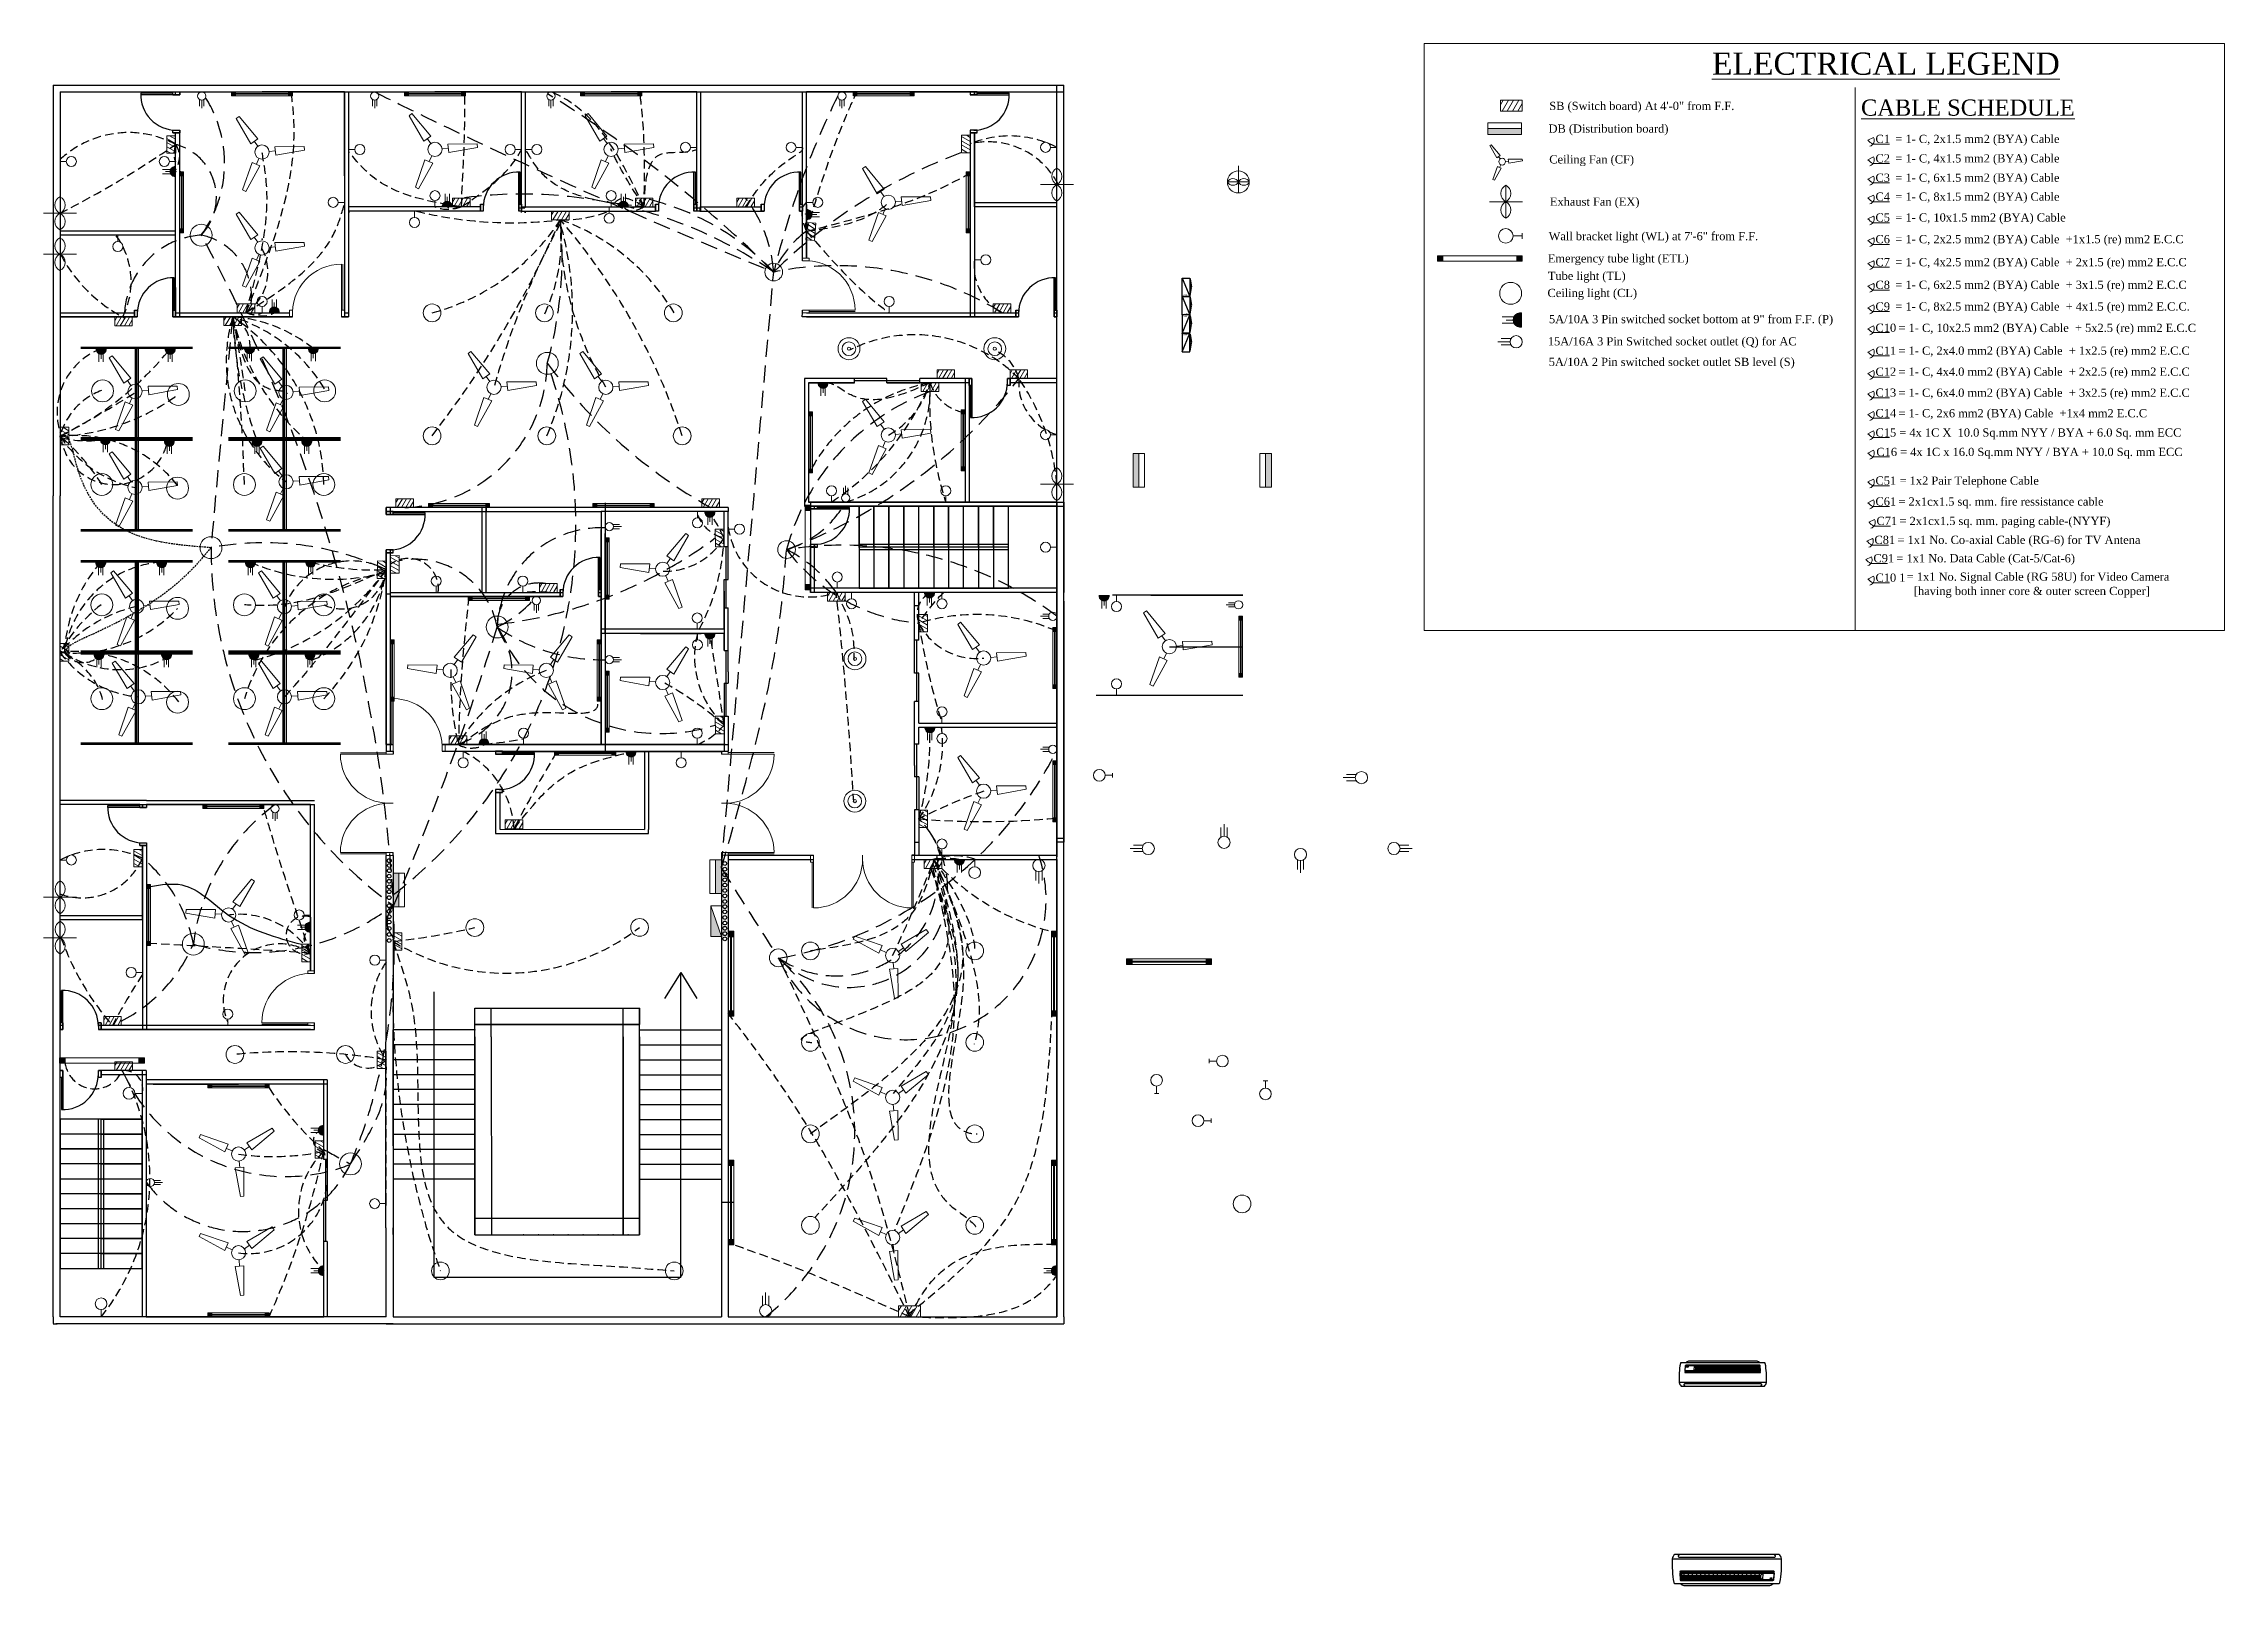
# Model space of a CAD drawing. Header units: inches. Extents: x 35258 to 134537, y 25067 to 83300.
# Drawn here: x 68783 to 70376, y 38426 to 39553 of the extents above; entities that cross this region are included whole.
import ezdxf

# ---------------------------------------------------------------- set-up
doc = ezdxf.new("R2010")
doc.units = ezdxf.units.IN
doc.header["$LTSCALE"] = 5
doc.header["$MEASUREMENT"] = 0
doc.linetypes.add('HIDDEN', pattern=[0.375, 0.25, -0.125])
for name, color, linetype in [('belkuni', 7, 'Continuous'), ('door', 60, 'Continuous'), ('Furniture_1', 34, 'Continuous')]:
    doc.layers.add(name, color=color, linetype=linetype)
for name, color, linetype, lineweight in [('E. Fixture', 6, 'Continuous', 20), ('ETEXT', 152, 'Continuous', 5), ('G-FIX', 4, 'Continuous', 9), ('HATCH', 251, 'Continuous', 5), ('L-TXT', 4, 'Continuous', 9)]:
    doc.layers.add(name, color=color, linetype=linetype, lineweight=lineweight)
doc.styles.add('JASIM', font='times.ttf')
doc.styles.get("Standard").update_dxf_attribs({"font": 'arial.ttf'})

msp = doc.modelspace()

# ---------------------------------------------------------------- texts
at = {"layer": 'ETEXT', "color": 3, "lineweight": 5, "style": 'JASIM'}
for s, height, p in [('%%UELECTRICAL LEGEND', 16.2422, (70001.55, 39530.16)), ('%%UCABLE SCHEDULE', 11.8125, (70110.46, 39500.25))]:
    msp.add_text(s, height=height, dxfattribs=at).set_placement(p)
at = {"layer": 'ETEXT', "lineweight": 5, "style": 'JASIM'}
for s, p in [('SB (Switch board) At 4\'-0" from F.F.', (69882.7, 39504.41)), ('DB (Distribution board)', (69882.18, 39487.82)), ('C1', (70121.04, 39480.32)), ('= 1- C, 2x1.5 mm2 (BYA) Cable', (70135.57, 39480.28)), ('Ceiling Fan (CF)', (69882.7, 39465.35)), ('C2', (70121.04, 39466.06)), ('= 1- C, 4x1.5 mm2 (BYA) Cable', (70135.57, 39466.09)), ('C3', (70121.04, 39451.95)), ('= 1- C, 6x1.5 mm2 (BYA) Cable', (70135.57, 39451.94)), ('Exhaust Fan (EX)', (69883.15, 39434.44)), ('C4', (70121.04, 39438.14)), ('= 1- C, 8x1.5 mm2 (BYA) Cable', (70135.57, 39438.12)), ('C5', (70121.04, 39422.87)), ('= 1- C, 10x1.5 mm2 (BYA) Cable', (70135.57, 39422.89)), ('Wall bracket light (WL) at 7\'-6" from F.F.', (69882.26, 39409.26)), ('C6', (70121.04, 39407.05)), ('= 1- C, 2x2.5 mm2 (BYA) Cable  +1x1.5 (re) mm2 E.C.C', (70135.57, 39407.06)), ('Tube light (TL)', (69881.65, 39380.27)), ('Emergency tube light (ETL)', (69881.63, 39393)), ('C7', (70121.04, 39390.26)), ('= 1- C, 4x2.5 mm2 (BYA) Cable  + 2x1.5 (re) mm2 E.C.C', (70135.57, 39390.26)), ('Ceiling light (CL)', (69881.41, 39367.73)), ('C8', (70121.04, 39373.69)), ('= 1- C, 6x2.5 mm2 (BYA) Cable  + 3x1.5 (re) mm2 E.C.C', (70135.57, 39373.7)), ('5A/10A 3 Pin switched socket bottom at 9" from F.F. (P)', (69882.49, 39348.64)), ('C9', (70121.04, 39357.86)), ('= 1- C, 8x2.5 mm2 (BYA) Cable  + 4x1.5 (re) mm2 E.C.C.', (70135.57, 39357.87)), ('15A/16A 3 Pin Switched socket outlet (Q) for AC', (69881.66, 39332.41)), ('C10', (70121.04, 39342.28)), (' = 1- C, 10x2.5 mm2 (BYA) Cable  + 5x2.5 (re) mm2 E.C.C', (70135.57, 39342.22)), ('5A/10A 2 Pin switched socket outlet SB level (S)', (69882.33, 39317.37)), ('C11', (70121.04, 39325.53)), (' = 1- C, 2x4.0 mm2 (BYA) Cable  + 1x2.5 (re) mm2 E.C.C', (70135.57, 39325.56)), ('C12', (70121.04, 39310.2)), (' = 1- C, 4x4.0 mm2 (BYA) Cable  + 2x2.5 (re) mm2 E.C.C', (70135.57, 39310.22)), ('C13', (70121.04, 39294.91)), (' = 1- C, 6x4.0 mm2 (BYA) Cable  + 3x2.5 (re) mm2 E.C.C', (70135.57, 39294.85)), ('C14', (70121.04, 39279.92)), (' = 1- C, 2x6 mm2 (BYA) Cable  +1x4 mm2 E.C.C', (70135.57, 39279.87)), ('C15 = 4x 1C X  10.0 Sq.mm NYY / BYA + 6.0 Sq. mm ECC', (70121.06, 39265.76)), ('C16 = 4x 1C x 16.0 Sq.mm NYY / BYA + 10.0 Sq. mm ECC', (70121.67, 39251.58)), ('C51', (70121.04, 39230.65)), (' = 1x2 Pair Telephone Cable', (70136.37, 39230.6)), ('C61', (70121.04, 39215.4)), (' = 2x1cx1.5 sq. mm. fire ressistance cable', (70135.57, 39215.34)), ('C71', (70121.78, 39201.2)), (' = 2x1cx1.5 sq. mm. paging cable-(NYYF)', (70136.32, 39201.15)), ('C91', (70119.54, 39173.9)), ('C81', (70120.29, 39187.34)), (' = 1x1 No. Data Cable (Cat-5/Cat-6)', (70134.07, 39173.89)), (' = 1x1 No. Co-axial Cable (RG-6) for TV Antena', (70134.82, 39187.34)), ('C10 1', (70121.04, 39159.7)), (' = 1x1 No. Signal Cable (RG 58U) for Video Camera', (70141.62, 39160.45)), ('  [having both inner core & outer screen Copper]', (70144.54, 39149.99))]:
    msp.add_text(s, height=6, dxfattribs=at).set_placement(p)

# ---------------------------------------------------------------- blocks, each defined once
blk = doc.blocks.new('S')
at = {"layer": 'E. Fixture'}
for p, q in [((27102.5, -3564.5), (27101.4, -3580.7)), ((27104.4, -3564.5), (27102.5, -3564.5)), ((27104.4, -3564.5), (27106.1, -3580.6)), ((27082.5, -3599), (27095.8, -3589.7)), ((27095.8, -3589.7), (27098.2, -3593.8)), ((27100, -3590.1), (27097, -3591.8)), ((27106.1, -3580.6), (27101.4, -3580.7)), ((27103.5, -3584.1), (27103.5, -3580.7)), ((27106.9, -3590.1), (27109.9, -3591.8)), ((27111.1, -3589.7), (27108.7, -3593.8)), ((27124.4, -3599), (27111.1, -3589.7)), ((27082.5, -3599), (27083.5, -3600.7)), ((27083.5, -3600.7), (27098.2, -3593.8)), ((27123.4, -3600.7), (27108.7, -3593.8)), ((27124.4, -3599), (27123.4, -3600.7))]:
    blk.add_line(p, q, dxfattribs=at)
blk.add_circle((27103.5, -3588.1), 3.94, dxfattribs=at)
blk = doc.blocks.new('oo')
at = {"layer": 'E. Fixture', "lineweight": 15}
for p, q in [((755.2, 589.1), (809.2, 589.1)), ((755.2, 589), (809.2, 589)), ((755.2, 589), (809.2, 589)), ((755.2, 588.9), (809.2, 588.9)), ((755.2, 588.8), (809.2, 588.8)), ((755.2, 588.6), (809.2, 588.6)), ((755.2, 588.6), (809.2, 588.6)), ((755.2, 588.5), (809.2, 588.5)), ((755.2, 588.4), (809.2, 588.4)), ((755.2, 588.4), (809.2, 588.4))]:
    blk.add_line(p, q, dxfattribs=at)
at = {"layer": 'E. Fixture', "color": 5, "lineweight": 15}
blk.add_lwpolyline([(751.2, 590.8), (813.2, 590.8), (813.2, 586.8), (751.2, 586.8), (751.2, 590.8)], dxfattribs=at)
at = {"layer": 'HATCH', "lineweight": 15}
for points in [[(751.2, 590.8), (755.2, 590.8), (755.2, 586.8), (751.2, 586.8)], [(751.6, 590.4), (754.9, 590.4), (754.9, 587.1), (751.6, 587.1)], [(751.9, 590.1), (754.6, 590.1), (754.6, 587.4), (751.9, 587.4)], [(752.2, 589.8), (754.2, 589.8), (754.2, 587.8), (752.2, 587.8)], [(813.2, 590.8), (809.2, 590.8), (809.2, 586.8), (813.2, 586.8)], [(812.8, 590.4), (809.5, 590.4), (809.5, 587.1), (812.8, 587.1)], [(812.5, 590.1), (809.8, 590.1), (809.8, 587.4), (812.5, 587.4)], [(812.2, 589.8), (810.2, 589.8), (810.2, 587.8), (812.2, 587.8)], [(752.6, 589.4), (753.9, 589.4), (753.9, 588.1), (752.6, 588.1)], [(752.9, 589.1), (753.6, 589.1), (753.6, 588.4), (752.9, 588.4)], [(811.8, 589.4), (810.5, 589.4), (810.5, 588.1), (811.8, 588.1)], [(811.5, 589.1), (810.8, 589.1), (810.8, 588.4), (811.5, 588.4)]]:
    blk.add_lwpolyline(points, close=True, dxfattribs=at)
blk = doc.blocks.new('05')
at = {"layer": 'E. Fixture'}
blk.add_hatch(color=256, dxfattribs=at).paths.add_polyline_path([(27124.3, -3822.6), (27124.3, -3814.6, 1.138442)])
for p, q in [((27122.7, -3816.8), (27113.7, -3816.8)), ((27122.7, -3820.3), (27113.7, -3820.3)), ((27122.7, -3818.6), (27116, -3818.6)), ((27124.3, -3822.6), (27124.3, -3814.6))]:
    blk.add_line(p, q, dxfattribs=at)
blk.add_arc((27123.8, -3818.6), 4.03, 82.5917, 277.4083, dxfattribs=at)
blk = doc.blocks.new('14')
at = {"layer": 'E. Fixture'}
for p, q in [((26234, -3909.1), (26234, -3891.1)), ((26225, -3900.1), (26243, -3900.1))]:
    blk.add_line(p, q, dxfattribs=at)
for centre, start, end in [((26229.5, -3902.4), 26.564, 153.436), ((26229.5, -3897.9), 206.564, 333.436), ((26238.5, -3902.4), 26.564, 153.436), ((26238.5, -3897.9), 206.564, 333.436)]:
    blk.add_arc(centre, 5.03, start, end, dxfattribs=at)
blk = doc.blocks.new('2')
at = {"layer": 'E. Fixture'}
blk.add_hatch(color=256, dxfattribs=at).paths.add_polyline_path([(27131.11, -3604.57), (27131.11, -3606.15), (27140.34, -3606.15), (27140.34, -3604.57)])
blk.add_line((27140.34, -3604.57), (27131.11, -3604.57), dxfattribs=at)
blk.add_lwpolyline([(27131.11, -3602.99), (27140.34, -3602.99), (27140.34, -3606.15), (27131.11, -3606.15), (27131.11, -3602.99)], dxfattribs=at)
blk = doc.blocks.new('tu')
at = {"layer": 'E. Fixture'}
for p, q in [((27127.2, -3640.4), (27127.2, -3628.4)), ((27121.1, -3634.4), (27118.3, -3634.4)), ((27133.2, -3634.4), (27121.2, -3634.4))]:
    blk.add_line(p, q, dxfattribs=at)
blk.add_circle((27127.2, -3634.4), 6, dxfattribs=at)
for centre, start, end in [((27128.7, -3631.4), 116.564, 243.436), ((27125.7, -3631.4), 296.564, 63.436), ((27128.7, -3637.4), 116.564, 243.436), ((27125.7, -3637.4), 296.564, 63.436)]:
    blk.add_arc(centre, 3.35, start, end, dxfattribs=at)
blk = doc.blocks.new('H820_1000_w')
at = {"linetype": 'Continuous'}
for p, q in [((0, 0), (0, -0.4)), ((1, 0), (0, 0)), ((1, -0.4), (1, 0)), ((0, -0.4), (1, -0.4)), ((0.04, -0.43), (0.04, -0.41)), ((0.04, -0.41), (0.48, -0.46)), ((0.04, -0.43), (0.48, -0.49)), ((0.48, -0.46), (0.48, -0.49)), ((0.96, -0.41), (0.52, -0.46)), ((0.96, -0.43), (0.52, -0.49)), ((0.52, -0.46), (0.52, -0.49)), ((0.96, -0.41), (0.96, -0.43))]:
    blk.add_line(p, q, dxfattribs=at)
blk.add_lwpolyline([(0, 0), (1, -0.4)], dxfattribs=at)
at = {"linetype": 'Continuous', "insert": (0.89, -0.3), "char_height": 0.07, "width": 0.2369, "attachment_point": 1, "rotation": 90}
blk.add_mtext('{\\fArial|b0|i0|c0|p34;H820}', dxfattribs=at)
blk = doc.blocks.new('L4')
at = {"layer": 'E. Fixture'}
for radius in [8, 8, 5, 1.17]:
    blk.add_circle((39232.6, 28184.2), radius, dxfattribs=at)
blk = doc.blocks.new('C')
at = {"layer": 'E. Fixture'}
blk.add_hatch(color=256, dxfattribs=at).paths.add_polyline_path([(27131.11, -3595.1), (27140.34, -3595.1), (27140.34, -3591.94)])
blk.add_line((27140.34, -3591.94), (27131.11, -3595.1), dxfattribs=at)
blk.add_lwpolyline([(27131.11, -3591.94), (27140.34, -3591.94), (27140.34, -3595.1), (27131.11, -3595.1), (27131.11, -3591.94)], dxfattribs=at)

# ---------------------------------------------------------------- hatches: boundary and pattern name
at = {"layer": 'E. Fixture', "lineweight": 5}
h = msp.add_hatch(dxfattribs=at)
h.set_pattern_fill('ANSI31', color=256, scale=26.668912, angle=15, style=0)
h.set_pattern_definition([(60, (-984.6024, 46941.8643), (-2.88699442, 1.666807), [])])
h.paths.add_polyline_path([(69846.95, 39503.57), (69862.95, 39503.57), (69862.95, 39511.57), (69846.95, 39511.57)])
h = msp.add_hatch(dxfattribs=at)
h.set_pattern_fill('ANSI31', color=256, scale=21.33513, angle=105.4364, style=0)
h.set_pattern_definition([(150.436397, (63360.2792, -17236.0817), (-1.31581592, -2.31968472), [])])
h.paths.add_polyline_path([(68879.15, 39472.84), (68879.05, 39485.64), (68872.65, 39485.59), (68872.75, 39472.79)])
h = msp.add_hatch(dxfattribs=at)
h.set_pattern_fill('ANSI31', color=256, scale=21.33513, angle=-75, style=0)
h.set_pattern_definition([(330, (75403.833, 96151.2734), (1.3334456, 2.30959554), [])])
h.paths.add_polyline_path([(69453.2, 39486.03), (69453.2, 39473.23), (69459.6, 39473.23), (69459.6, 39486.03)])
h = msp.add_hatch(dxfattribs=at)
h.set_pattern_fill('ANSI31', color=256, scale=21.33513, angle=15, style=0)
h.set_pattern_definition([(60, (12416.1952, 45384.1794), (-2.30959554, 1.3334456), [])])
h.paths.add_polyline_path([(69081.44, 39433.55), (69094.24, 39433.55), (69094.24, 39439.95), (69081.44, 39439.95)])
h = msp.add_hatch(dxfattribs=at)
h.set_pattern_fill('ANSI31', color=256, scale=21.33513, angle=15, style=0)
h.set_pattern_definition([(60, (12549.7555, 45384.1794), (-2.30959554, 1.3334456), [])])
h.paths.add_polyline_path([(69215, 39433.55), (69227.8, 39433.55), (69227.8, 39439.95), (69215, 39439.95)])
h = msp.add_hatch(dxfattribs=at)
h.set_pattern_fill('ANSI31', color=256, scale=21.33513, angle=15, style=0)
h.set_pattern_definition([(60, (12623.9268, 45384.1998), (-2.30959554, 1.3334456), [])])
h.paths.add_polyline_path([(69289.17, 39433.57), (69301.97, 39433.57), (69301.97, 39439.97), (69289.17, 39439.97)])
h = msp.add_hatch(dxfattribs=at)
h.set_pattern_fill('ANSI31', color=256, scale=21.33513, angle=15, style=0)
h.set_pattern_definition([(60, (12488.556, 45374.7788), (-2.30959554, 1.3334456), [])])
h.paths.add_polyline_path([(69153.8, 39424.15), (69166.6, 39424.15), (69166.6, 39430.55), (69153.8, 39430.55)])
h = msp.add_hatch(dxfattribs=at)
h.set_pattern_fill('ANSI31', color=256, scale=21.33513, angle=-78.6238, style=0)
h.set_pattern_definition([(326.3761973, (78860.6578, 95598.0693), (1.47675774, 2.22069703), [])])
h.paths.add_polyline_path([(69340.39, 39422.24), (69339.58, 39409.46), (69345.97, 39409.06), (69346.78, 39421.83)])
h = msp.add_hatch(dxfattribs=at)
h.set_pattern_fill('ANSI31', color=256, scale=21.33513, angle=15, style=0)
h.set_pattern_definition([(60, (12258.8127, 45306.903), (-2.30959554, 1.3334456), [])])
h.paths.add_polyline_path([(68924.05, 39356.27), (68936.86, 39356.27), (68936.86, 39362.67), (68924.05, 39362.67)])
h = msp.add_hatch(dxfattribs=at)
h.set_pattern_fill('ANSI31', color=256, scale=21.33513, angle=15, style=0)
h.set_pattern_definition([(60, (12811.2522, 45306.903), (-2.30959554, 1.3334456), [])])
h.paths.add_polyline_path([(69476.49, 39356.27), (69489.29, 39356.27), (69489.29, 39362.67), (69476.49, 39362.67)])
h = msp.add_hatch(dxfattribs=at)
h.set_pattern_fill('ANSI31', color=256, scale=21.33513, angle=15, style=0)
h.set_pattern_definition([(60, (12169.3526, 45297.2946), (-2.30959554, 1.3334456), [])])
h.paths.add_polyline_path([(68834.59, 39346.66), (68847.39, 39346.66), (68847.39, 39353.06), (68834.59, 39353.06)])
h = msp.add_hatch(dxfattribs=at)
h.set_pattern_fill('ANSI31', color=256, scale=21.33513, angle=15, style=0)
h.set_pattern_definition([(60, (12249.1388, 45297.5026), (-2.30959554, 1.3334456), [])])
h.paths.add_polyline_path([(68914.38, 39346.87), (68927.18, 39346.87), (68927.18, 39353.27), (68914.38, 39353.27)])
h = msp.add_hatch(dxfattribs=at)
h.set_pattern_fill('ANSI31', color=256, scale=21.33513, angle=15, style=0)
h.set_pattern_definition([(60, (12770.1657, 45258.7743), (-2.30959554, 1.3334456), [])])
h.paths.add_polyline_path([(69435.41, 39308.14), (69448.21, 39308.14), (69448.21, 39314.54), (69435.41, 39314.54)])
h = msp.add_hatch(dxfattribs=at)
h.set_pattern_fill('ANSI31', color=256, scale=21.33513, angle=15, style=0)
h.set_pattern_definition([(60, (12823.5225, 45258.7743), (-2.30959554, 1.3334456), [])])
h.paths.add_polyline_path([(69488.76, 39308.14), (69501.56, 39308.14), (69501.56, 39314.54), (69488.76, 39314.54)])
h = msp.add_hatch(dxfattribs=at)
h.set_pattern_fill('ANSI31', color=256, scale=21.33513, angle=15, style=0)
h.set_pattern_definition([(60, (12758.6627, 45249.3178), (-2.30959554, 1.3334456), [])])
h.paths.add_polyline_path([(69423.9, 39298.69), (69436.7, 39298.69), (69436.7, 39305.09), (69423.9, 39305.09)])
h = msp.add_hatch(dxfattribs=at)
h.set_pattern_fill('ANSI31', color=256, scale=21.33513, angle=105, style=0)
h.set_pattern_definition([(150, (62850.4137, -17405.4522), (-1.3334456, -2.30959554), [])])
h.paths.add_polyline_path([(68801.05, 39259.79), (68801.05, 39272.59), (68794.65, 39272.59), (68794.65, 39259.79)])
h = msp.add_hatch(dxfattribs=at)
h.set_pattern_fill('ANSI31', color=256, scale=21.33513, angle=15, style=0)
h.set_pattern_definition([(60, (12374.8252, 45164.5827), (-2.30959554, 1.3334456), [])])
h.paths.add_polyline_path([(69040.07, 39213.95), (69052.87, 39213.95), (69052.87, 39220.35), (69040.07, 39220.35)])
h = msp.add_hatch(dxfattribs=at)
h.set_pattern_fill('ANSI31', color=256, scale=21.33513, angle=15, style=0)
h.set_pattern_definition([(60, (12598.2944, 45164.5827), (-2.30959554, 1.3334456), [])])
h.paths.add_polyline_path([(69263.54, 39213.95), (69276.34, 39213.95), (69276.34, 39220.35), (69263.54, 39220.35)])
h = msp.add_hatch(dxfattribs=at)
h.set_pattern_fill('ANSI31', color=256, scale=21.33513, angle=-74.86886, style=0)
h.set_pattern_definition([(330.1311406, (75094.3098, 95876.7964), (1.32815583, 2.31264152), [])])
h.paths.add_polyline_path([(69273.39, 39198.08), (69273.42, 39185.28), (69279.82, 39185.3), (69279.79, 39198.1)])
h = msp.add_hatch(dxfattribs=at)
h.set_pattern_fill('ANSI31', color=256, scale=21.33513, angle=-75.84137, style=0)
h.set_pattern_definition([(329.158633, (75808.6996, 95746.691), (1.36721617, 2.28976608), [])])
h.paths.add_polyline_path([(69026.63, 39174.94), (69026.44, 39162.14), (69032.84, 39162.05), (69033.03, 39174.84)])
h = msp.add_hatch(dxfattribs=at)
h.set_pattern_fill('ANSI31', color=256, scale=21.33513, angle=-74.86886, style=0)
h.set_pattern_definition([(330.1311406, (74856.8414, 95857.4738), (1.32815583, 2.31264152), [])])
h.paths.add_polyline_path([(69035.92, 39178.76), (69035.95, 39165.96), (69042.35, 39165.97), (69042.32, 39178.78)])
h = msp.add_hatch(dxfattribs=at)
h.set_pattern_fill('ANSI31', color=256, scale=21.33513, angle=15, style=0)
h.set_pattern_definition([(60, (12479.8037, 45102.5984), (-2.30959554, 1.3334456), [])])
h.paths.add_polyline_path([(69145.04, 39151.97), (69157.85, 39151.97), (69157.85, 39158.37), (69145.04, 39158.37)])
h = msp.add_hatch(dxfattribs=at)
h.set_pattern_fill('ANSI31', color=256, scale=21.33513, angle=15, style=0)
h.set_pattern_definition([(60, (12690.106, 45096.1695), (-2.30959554, 1.3334456), [])])
h.paths.add_polyline_path([(69355.35, 39145.54), (69368.15, 39145.54), (69368.15, 39151.94), (69355.35, 39151.94)])
h = msp.add_hatch(dxfattribs=at)
h.set_pattern_fill('ANSI31', color=256, scale=21.33513, angle=-75, style=0)
h.set_pattern_definition([(330, (75372.677, 95801.1013), (1.3334456, 2.30959554), [])])
h.paths.add_polyline_path([(69422.04, 39135.86), (69422.04, 39123.06), (69428.45, 39123.06), (69428.45, 39135.86)])
h = msp.add_hatch(dxfattribs=at)
h.set_pattern_fill('ANSI31', color=256, scale=21.33513, angle=105, style=0)
h.set_pattern_definition([(150, (62850.4137, -17563.5512), (-1.3334456, -2.30959554), [])])
h.paths.add_polyline_path([(68801.05, 39101.69), (68801.05, 39114.49), (68794.65, 39114.49), (68794.65, 39101.69)])
h = msp.add_hatch(dxfattribs=at)
h.set_pattern_fill('ANSI31', color=256, scale=21.33513, angle=-74.86886, style=0)
h.set_pattern_definition([(330.1311406, (75094.3098, 95740.1133), (1.32815583, 2.31264152), [])])
h.paths.add_polyline_path([(69273.39, 39061.4), (69273.42, 39048.6), (69279.82, 39048.61), (69279.79, 39061.42)])
h = msp.add_hatch(dxfattribs=at)
h.set_pattern_fill('ANSI31', color=256, scale=21.33513, angle=15, style=0)
h.set_pattern_definition([(60, (12413.7903, 44991.441), (-2.30959554, 1.3334456), [])])
h.paths.add_polyline_path([(69079.03, 39040.81), (69091.83, 39040.81), (69091.83, 39047.21), (69079.03, 39047.21)])
h = msp.add_hatch(dxfattribs=at)
h.set_pattern_fill('ANSI31', color=256, scale=21.33513, angle=-75, style=0)
h.set_pattern_definition([(330, (75372.677, 95658.1145), (1.3334456, 2.30959554), [])])
h.paths.add_polyline_path([(69422.04, 38992.87), (69422.04, 38980.07), (69428.45, 38980.07), (69428.45, 38992.87)])
h = msp.add_hatch(dxfattribs=at)
h.set_pattern_fill('ANSI31', color=256, scale=21.33513, angle=15, style=0)
h.set_pattern_definition([(60, (12454.729, 44929.8978), (-2.30959554, 1.3334456), [])])
h.paths.add_polyline_path([(69119.97, 38979.27), (69132.77, 38979.27), (69132.77, 38985.67), (69119.97, 38985.67)])
h = msp.add_hatch(dxfattribs=at)
h.set_pattern_fill('ANSI31', color=256, scale=21.33513, angle=-75, style=0)
h.set_pattern_definition([(330, (74799.1392, 95629.392), (1.3334456, 2.30959554), [])])
h.paths.add_polyline_path([(68848.51, 38964.15), (68848.51, 38951.35), (68854.91, 38951.35), (68854.91, 38964.15)])
h = msp.add_hatch(dxfattribs=at)
h.set_pattern_fill('ANSI31', color=256, scale=21.33513, angle=15, style=0)
h.set_pattern_definition([(60, (12760.7528, 44900.9376), (-2.30959554, 1.3334456), [])])
h.paths.add_polyline_path([(69425.99, 38950.31), (69438.8, 38950.31), (69438.8, 38956.71), (69425.99, 38956.71)])
h = msp.add_hatch(dxfattribs=at)
h.set_pattern_fill('ANSI31', color=256, scale=21.33513, angle=-75, style=0)
h.set_pattern_definition([(330, (74921.8567, 95560.0542), (1.3334456, 2.30959554), [])])
h.paths.add_polyline_path([(68971.22, 38894.81), (68971.22, 38882.01), (68977.62, 38882.01), (68977.62, 38894.81)])
h = msp.add_hatch(dxfattribs=at)
h.set_pattern_fill('ANSI31', color=256, scale=21.33513, angle=105, style=0)
h.set_pattern_definition([(150, (63093.6922, -17774.7645), (-1.3334456, -2.30959554), [])])
h.paths.add_polyline_path([(69044.32, 38890.48), (69044.32, 38903.28), (69037.92, 38903.28), (69037.92, 38890.48)])
h = msp.add_hatch(dxfattribs=at)
h.set_pattern_fill('ANSI31', color=256, scale=21.33513, angle=15, style=0)
h.set_pattern_definition([(60, (12161.2953, 44786.1728), (-2.30959554, 1.3334456), [])])
h.paths.add_polyline_path([(68826.54, 38835.54), (68839.34, 38835.54), (68839.34, 38841.94), (68826.54, 38841.94)])
h = msp.add_hatch(dxfattribs=at)
h.set_pattern_fill('ANSI31', color=256, scale=21.33513, angle=-75, style=0)
h.set_pattern_definition([(330, (74977.0868, 95482.0315), (1.3334456, 2.30959554), [])])
h.paths.add_polyline_path([(69026.45, 38816.79), (69026.45, 38803.99), (69032.85, 38803.99), (69032.85, 38816.79)])
h = msp.add_hatch(dxfattribs=at)
h.set_pattern_fill('ANSI31', color=256, scale=21.33513, angle=15, style=0)
h.set_pattern_definition([(60, (12169.5038, 44753.1728), (-2.30959554, 1.3334456), [])])
h.paths.add_polyline_path([(68834.75, 38802.54), (68847.55, 38802.54), (68847.55, 38808.94), (68834.75, 38808.94)])
h = msp.add_hatch(dxfattribs=at)
h.set_pattern_fill('ANSI31', color=256, scale=21.33513, angle=-75, style=0)
h.set_pattern_definition([(330, (74931.7068, 95416.558), (1.3334456, 2.30959554), [])])
h.paths.add_polyline_path([(68981.07, 38751.32), (68981.07, 38738.52), (68987.47, 38738.52), (68987.47, 38751.32)])
h = msp.add_hatch(dxfattribs=at)
h.set_pattern_fill('ANSI31', color=256, scale=26.668912, angle=15, style=0)
h.set_pattern_definition([(60, (-1424.2342, 46060.9148), (-2.88699442, 1.666807), [])])
h.paths.add_polyline_path([(69407.32, 38622.62), (69423.32, 38622.62), (69423.32, 38630.62), (69407.32, 38630.62)])

# ---------------------------------------------------------------- linework, layer by layer
for p, q in [((68789.65, 39522.61), (69527.96, 39522.61)), ((68789.65, 39522.61), (68789.65, 39517.61)), ((68789.65, 39522.61), (68789.65, 39517.61)), ((68789.65, 39517.61), (68789.65, 39222.54)), ((68794.65, 39517.61), (69527.96, 39517.61)), ((68794.65, 39517.61), (68794.65, 39222.54)), ((68879.1, 39515.61), (68879.1, 39517.61)), ((68879.1, 39515.61), (68879.1, 39517.61)), ((68882.1, 39515.61), (68882.1, 39517.61)), ((68882.1, 39515.61), (68882.1, 39517.61)), ((68882.1, 39517.61), (69002.37, 39517.61)), ((69002.37, 39517.61), (68942.24, 39517.61)), ((69002.37, 39517.61), (69002.37, 39396.27)), ((69002.37, 39456.19), (69002.37, 39517.61)), ((69002.37, 39517.61), (69002.37, 39396.27)), ((69005.37, 39517.61), (69005.37, 39394.18)), ((69005.37, 39517.61), (69005.37, 39394.18)), ((69005.37, 39517.61), (69131.8, 39517.61)), ((69131.8, 39517.61), (69068.59, 39517.61)), ((69131.8, 39433.55), (69131.8, 39517.61)), ((69131.8, 39433.55), (69131.8, 39517.61)), ((69134.8, 39433.55), (69134.8, 39517.61)), ((69134.8, 39433.55), (69134.8, 39517.61)), ((69134.8, 39517.61), (69259.8, 39517.61)), ((69259.8, 39517.61), (69197.3, 39517.61)), ((69259.8, 39430.56), (69259.8, 39517.61)), ((69259.8, 39430.56), (69259.8, 39517.61)), ((69262.8, 39430.56), (69262.8, 39517.61)), ((69262.8, 39430.56), (69262.8, 39517.61)), ((69336.98, 39394.17), (69336.98, 39517.61)), ((69336.98, 39394.17), (69336.98, 39517.61)), ((69339.98, 39396.26), (69339.98, 39517.61)), ((69339.98, 39396.26), (69339.98, 39517.61)), ((69339.98, 39517.61), (69459.7, 39517.61)), ((69459.7, 39517.61), (69339.98, 39517.61)), ((69459.7, 39517.61), (69399.84, 39517.61)), ((69459.7, 39517.61), (69459.7, 39515.61)), ((69459.7, 39517.61), (69459.7, 39515.61)), ((69462.7, 39515.61), (69462.7, 39517.61)), ((69462.7, 39517.61), (69462.7, 39515.61)), ((69462.7, 39515.61), (69462.7, 39517.61)), ((69462.7, 39517.61), (69462.7, 39515.61)), ((69522.96, 39222.62), (69522.96, 39522.61)), ((69522.96, 39436.62), (69522.96, 39517.61)), ((69527.96, 39222.62), (69527.96, 39522.61)), ((69522.96, 39222.62), (69522.96, 39509.31)), ((68879.1, 39489.61), (68879.1, 39489.61)), ((68879.1, 39489.61), (68879.1, 39489.61)), ((68879.1, 39353.27), (68879.1, 39487.61)), ((68879.1, 39353.27), (68879.1, 39487.61)), ((68882.1, 39353.27), (68882.1, 39489.61)), ((68882.1, 39353.27), (68882.1, 39489.61)), ((69459.7, 39489.61), (69459.7, 39353.27)), ((69459.7, 39489.61), (69459.7, 39353.27)), ((69462.7, 39489.61), (69462.7, 39489.61)), ((69462.7, 39489.61), (69462.7, 39489.61)), ((69462.7, 39489.61), (69462.7, 39489.61)), ((69462.7, 39489.61), (69462.7, 39489.61)), ((69462.7, 39433.62), (69462.7, 39487.61)), ((69462.7, 39487.61), (69462.7, 39353.27)), ((69462.7, 39433.62), (69462.7, 39487.61)), ((69462.7, 39487.61), (69462.7, 39353.27)), ((69339.98, 39435.44), (69339.98, 39396.26)), ((69339.98, 39435.44), (69339.98, 39396.26)), ((69522.96, 39436.62), (69462.7, 39436.62)), ((69522.96, 39436.62), (69462.7, 39436.62)), ((69101.8, 39433.55), (69005.37, 39433.55)), ((69101.8, 39433.55), (69005.37, 39433.55)), ((69101.8, 39430.55), (69005.37, 39430.55)), ((69101.8, 39430.55), (69005.37, 39430.55)), ((69131.8, 39433.55), (69229.8, 39433.55)), ((69131.8, 39433.55), (69229.8, 39433.55)), ((69131.8, 39430.55), (69229.8, 39430.55)), ((69131.8, 39430.55), (69229.8, 39430.55)), ((69262.15, 39433.57), (69306.98, 39433.57)), ((69262.15, 39433.57), (69306.98, 39433.57)), ((69262.15, 39430.57), (69308.98, 39430.57)), ((69262.15, 39430.57), (69308.98, 39430.57)), ((69308.98, 39433.57), (69308.99, 39433.57)), ((69308.98, 39433.57), (69308.99, 39433.57)), ((69334.98, 39433.57), (69336.98, 39433.57)), ((69334.98, 39433.57), (69336.98, 39433.57)), ((69334.98, 39430.57), (69336.98, 39430.57)), ((69334.98, 39430.57), (69336.98, 39430.57)), ((69522.96, 39433.62), (69462.7, 39433.62)), ((69462.7, 39433.62), (69462.7, 39353.27)), ((69522.96, 39433.62), (69462.7, 39433.62)), ((69462.7, 39433.62), (69462.7, 39353.27)), ((69462.7, 39433.62), (69462.7, 39356.27)), ((68879.1, 39415.89), (68794.65, 39415.89)), ((68879.1, 39415.89), (68794.65, 39415.89)), ((68879.1, 39412.89), (68794.65, 39412.89)), ((68879.1, 39412.89), (68794.65, 39412.89)), ((68879.1, 39353.27), (68879.1, 39412.89)), ((68879.1, 39353.27), (68879.1, 39412.89)), ((68882.1, 39353.27), (68882.1, 39412.89)), ((68882.1, 39353.27), (68882.1, 39412.89)), ((69002.37, 39396.27), (69002.37, 39353.27)), ((69005.37, 39394.18), (69005.37, 39353.27)), ((69339.98, 39394.26), (69339.98, 39394.26)), ((69339.98, 39394.26), (69339.98, 39394.26)), ((69339.98, 39394.26), (69339.98, 39394.26)), ((69339.98, 39394.26), (69339.98, 39394.26)), ((68879.1, 39374.65), (68879.1, 39353.27)), ((68879.1, 39374.65), (68879.1, 39353.27)), ((68794.65, 39356.27), (68849.1, 39356.27)), ((68794.65, 39356.27), (68849.1, 39356.27)), ((68851.1, 39356.27), (68851.1, 39356.27)), ((68851.1, 39356.27), (68851.1, 39356.27)), ((68879.1, 39356.27), (68962.37, 39356.27)), ((68879.1, 39356.27), (68962.37, 39356.27)), ((68964.37, 39356.27), (68964.38, 39356.27)), ((68964.37, 39356.27), (68964.38, 39356.27)), ((68964.37, 39356.27), (68964.38, 39356.27)), ((69002.37, 39356.27), (69005.37, 39356.27)), ((69002.37, 39356.27), (69005.37, 39356.27)), ((69336.97, 39353.27), (69336.98, 39356.26)), ((69336.97, 39353.27), (69336.98, 39356.26)), ((69336.98, 39356.26), (69336.98, 39358.26)), ((69336.98, 39356.26), (69336.98, 39358.26)), ((69339.98, 39356.27), (69492.96, 39356.27)), ((69339.98, 39356.27), (69339.98, 39356.26)), ((69339.98, 39356.26), (69339.98, 39356.27)), ((69339.98, 39356.27), (69494.97, 39356.27)), ((69339.98, 39356.27), (69339.98, 39356.26)), ((69339.98, 39356.26), (69339.98, 39356.27)), ((69494.96, 39356.27), (69494.97, 39356.27)), ((69520.96, 39356.27), (69522.96, 39356.27)), ((68851.1, 39353.27), (68794.65, 39353.27)), ((68794.65, 39353.27), (68851.1, 39353.27)), ((68851.1, 39353.27), (68794.65, 39353.27)), ((68794.65, 39353.27), (68851.1, 39353.27)), ((68964.46, 39353.27), (68877.1, 39353.27)), ((68877.1, 39353.27), (68964.46, 39353.27)), ((68877.1, 39353.27), (68964.46, 39353.27)), ((68964.46, 39353.27), (68877.1, 39353.27)), ((68930.93, 39353.27), (68964.46, 39353.27)), ((68930.93, 39353.27), (68964.46, 39353.27)), ((69000.37, 39353.27), (69005.37, 39353.27)), ((69005.37, 39353.27), (69000.37, 39353.27)), ((69000.37, 39353.27), (69005.37, 39353.27)), ((69005.37, 39353.27), (69000.37, 39353.27)), ((69000.37, 39353.27), (69005.37, 39353.27)), ((69000.37, 39353.27), (69005.37, 39353.27)), ((69339.98, 39353.27), (69336.97, 39353.27)), ((69339.98, 39353.27), (69494.96, 39353.27)), ((69339.98, 39353.27), (69494.96, 39353.27)), ((69494.96, 39353.27), (69339.98, 39353.27)), ((69339.98, 39353.27), (69494.96, 39353.27)), ((69339.98, 39353.27), (69494.96, 39353.27)), ((69494.96, 39353.27), (69339.98, 39353.27)), ((69522.96, 39353.27), (69520.96, 39353.27)), ((69520.96, 39353.27), (69522.96, 39353.27)), ((69520.96, 39353.27), (69522.96, 39353.27)), ((69522.96, 39353.27), (69520.96, 39353.27)), ((69520.96, 39353.27), (69522.96, 39353.27)), ((69520.96, 39353.27), (69522.96, 39353.27)), ((68809.81, 39331.22), (68891.47, 39331.22)), ((68891.47, 39330.05), (68809.81, 39330.05)), ((68849.46, 39331.22), (68849.46, 39196.79)), ((68850.64, 39196.79), (68850.64, 39331.22)), ((68851.82, 39330.05), (68851.82, 39196.79)), ((68917.81, 39331.22), (68999.47, 39331.22)), ((68999.47, 39330.05), (68917.81, 39330.05)), ((68918.35, 39330.05), (68918.35, 39331.22)), ((68957.46, 39331.22), (68957.46, 39196.79)), ((68958.64, 39196.79), (68958.64, 39331.22)), ((68959.82, 39330.05), (68959.82, 39196.79)), ((69398.69, 39308.14), (69338.55, 39308.14)), ((69338.55, 39308.14), (69338.55, 39214.94)), ((69398.69, 39308.14), (69338.55, 39308.14)), ((69338.55, 39308.14), (69338.55, 39214.94)), ((69374.97, 39305.14), (69374.97, 39308.14)), ((69374.97, 39305.14), (69374.97, 39308.14)), ((69398.69, 39305.14), (69398.69, 39308.14)), ((69398.69, 39305.14), (69398.69, 39308.14)), ((69460.83, 39308.14), (69422.78, 39308.14)), ((69422.78, 39305.14), (69422.78, 39308.14)), ((69460.83, 39308.14), (69422.78, 39308.14)), ((69422.78, 39305.14), (69422.78, 39308.14)), ((69455.83, 39308.14), (69455.83, 39217.94)), ((69455.83, 39308.14), (69455.83, 39217.94)), ((69458.83, 39308.14), (69458.83, 39217.94)), ((69458.83, 39308.14), (69458.83, 39217.94)), ((69522.96, 39308.14), (69486.83, 39308.14)), ((69522.96, 39308.14), (69486.83, 39308.14)), ((69374.97, 39305.14), (69341.55, 39305.14)), ((69341.55, 39305.14), (69341.55, 39217.94)), ((69374.97, 39305.14), (69341.55, 39305.14)), ((69341.55, 39305.14), (69374.97, 39305.14)), ((69374.97, 39305.14), (69341.55, 39305.14)), ((69341.55, 39305.14), (69341.55, 39217.94)), ((69374.97, 39305.14), (69341.55, 39305.14)), ((69341.55, 39305.14), (69374.97, 39305.14)), ((69374.97, 39306.64), (69398.69, 39306.64)), ((69374.97, 39306.64), (69398.69, 39306.64)), ((69398.69, 39306.64), (69422.78, 39306.64)), ((69398.69, 39306.64), (69422.78, 39306.64)), ((69458.83, 39305.14), (69398.69, 39305.14)), ((69455.83, 39305.14), (69398.69, 39305.14)), ((69398.69, 39305.14), (69422.78, 39305.14)), ((69422.78, 39305.14), (69398.69, 39305.14)), ((69458.83, 39305.14), (69398.69, 39305.14)), ((69455.83, 39305.14), (69398.69, 39305.14)), ((69398.69, 39305.14), (69422.78, 39305.14)), ((69422.78, 39305.14), (69398.69, 39305.14)), ((69486.83, 39305.14), (69486.83, 39305.14)), ((69486.83, 39305.14), (69486.83, 39305.14)), ((69522.96, 39305.14), (69488.83, 39305.14)), ((69522.96, 39305.14), (69488.83, 39305.14)), ((68809.81, 39265.19), (68891.47, 39265.19)), ((68809.81, 39264.01), (68891.47, 39264.01)), ((68891.47, 39264.01), (68809.81, 39264.01)), ((68891.47, 39262.83), (68809.81, 39262.83)), ((68917.81, 39265.19), (68999.47, 39265.19)), ((68917.81, 39264.01), (68999.47, 39264.01)), ((68999.47, 39264.01), (68917.81, 39264.01)), ((68999.47, 39262.83), (68917.81, 39262.83)), ((68789.65, 38622.54), (68789.65, 39222.54)), ((68794.65, 38981.81), (68794.65, 39222.54)), ((69032.94, 39208.95), (69032.94, 39213.95)), ((69032.94, 39213.95), (69032.94, 39208.95)), ((69190, 39213.95), (69032.94, 39213.95)), ((69035.94, 39213.95), (69035.94, 39208.95)), ((69103.07, 39151.97), (69103.07, 39213.95)), ((69106.07, 39213.95), (69103.07, 39213.95)), ((69106.07, 39151.97), (69106.07, 39213.95)), ((69106.07, 39213.95), (69106.07, 39210.95)), ((69282.81, 39213.95), (69190, 39213.95)), ((69193, 39217.43), (69193, 39121.38)), ((69206.33, 39213.95), (69206.33, 39213.95)), ((69239.06, 39213.95), (69239.06, 39213.95)), ((69282.81, 39213.95), (69282.81, 39210.95)), ((69338.55, 39214.94), (69422.6, 39214.94)), ((69427.76, 39214.94), (69338.55, 39214.94)), ((69427.76, 39214.94), (69338.55, 39214.94)), ((69338.55, 39214.94), (69527.96, 39214.94)), ((69338.55, 39214.94), (69422.6, 39214.94)), ((69427.76, 39214.94), (69338.55, 39214.94)), ((69427.76, 39214.94), (69338.55, 39214.94)), ((69455.83, 39217.94), (69341.55, 39217.94)), ((69341.55, 39217.94), (69527.96, 39217.94)), ((69455.83, 39217.94), (69341.55, 39217.94)), ((69342.96, 39217.94), (69342.96, 39151.94)), ((69342.96, 39217.94), (69522.96, 39217.94)), ((69342.96, 39214.94), (69522.96, 39214.94)), ((69342.96, 39214.94), (69342.96, 39212.94)), ((69342.96, 39214.94), (69342.96, 39212.94)), ((69342.96, 39212.94), (69342.96, 39214.94)), ((69345.96, 39212.94), (69345.96, 39214.94)), ((69487.51, 39214.94), (69378.42, 39214.94)), ((69378.42, 39214.94), (69378.42, 39154.94)), ((69378.42, 39184.94), (69378.42, 39214.94)), ((69378.42, 39214.94), (69378.42, 39154.94)), ((69389.33, 39184.94), (69389.33, 39214.94)), ((69389.33, 39214.94), (69389.33, 39154.94)), ((69400.24, 39184.94), (69400.24, 39214.94)), ((69400.24, 39214.94), (69400.24, 39154.94)), ((69400.24, 39154.94), (69400.24, 39214.94)), ((69411.15, 39184.94), (69411.15, 39214.94)), ((69411.15, 39214.94), (69411.15, 39154.94)), ((69422.05, 39154.94), (69422.05, 39214.94)), ((69522.96, 39217.94), (69427.58, 39217.94)), ((69522.96, 39214.94), (69427.76, 39214.94)), ((69522.66, 39214.94), (69429.58, 39214.94)), ((69429.58, 39214.94), (69522.66, 39214.94)), ((69455.83, 39214.94), (69430.76, 39214.94)), ((69432.96, 39184.94), (69432.96, 39214.94)), ((69432.96, 39214.94), (69432.96, 39154.94)), ((69443.87, 39184.94), (69443.87, 39214.94)), ((69443.87, 39214.94), (69443.87, 39154.94)), ((69454.78, 39154.94), (69454.78, 39214.94)), ((69455.83, 39214.94), (69522.96, 39214.94)), ((69458.83, 39217.94), (69522.96, 39217.94)), ((69465.69, 39184.94), (69465.69, 39214.94)), ((69465.69, 39214.94), (69465.69, 39154.94)), ((69476.6, 39184.94), (69476.6, 39214.94)), ((69476.6, 39214.94), (69476.6, 39154.94)), ((69487.51, 39154.94), (69487.51, 39214.94)), ((69522.96, 39062.93), (69522.96, 39222.62)), ((69522.96, 39217.94), (69527.96, 39217.94)), ((69522.96, 39217.94), (69522.96, 39151.94)), ((69522.96, 39217.94), (69527.96, 39217.94)), ((69522.96, 39214.94), (69527.96, 39214.94)), ((69522.96, 39214.94), (69527.96, 39214.94)), ((69527.96, 38622.62), (69527.96, 39222.62)), ((69527.96, 39217.94), (69527.96, 39214.94)), ((69527.96, 39214.94), (69527.96, 39151.94)), ((68809.81, 39197.97), (68891.47, 39197.97)), ((68891.47, 39196.79), (68809.81, 39196.79)), ((68917.81, 39197.97), (68999.47, 39197.97)), ((68999.47, 39196.79), (68917.81, 39196.79)), ((69032.94, 39210.95), (69190, 39210.95)), ((69032.94, 39210.95), (69032.94, 39208.95)), ((69032.94, 39210.95), (69032.94, 39208.95)), ((69263.09, 39210.95), (69190, 39210.95)), ((69282.81, 39210.95), (69190, 39210.95)), ((69190, 39210.95), (69190, 39040.81)), ((69190, 39124.95), (69190, 39197.95)), ((69193, 39210.95), (69193, 39040.81)), ((69193, 39210.95), (69193, 39207.95)), ((69193, 39207.95), (69193, 39034.81)), ((69279.81, 39185.45), (69279.81, 39210.95)), ((69279.81, 39185.45), (69279.81, 39197.95)), ((69282.81, 39185.45), (69282.81, 39210.95)), ((69378.42, 39184.94), (69378.42, 39195.84)), ((69389.33, 39184.94), (69389.33, 39195.23)), ((69400.24, 39184.94), (69400.24, 39195.84)), ((69400.24, 39184.94), (69400.24, 39195.23)), ((69411.15, 39184.94), (69411.15, 39195.23)), ((69422.05, 39184.94), (69422.05, 39195.23)), ((69432.96, 39184.94), (69432.96, 39195.84)), ((69443.87, 39184.94), (69443.87, 39195.23)), ((69454.78, 39184.94), (69454.78, 39195.4)), ((69454.78, 39184.94), (69454.78, 39195.23)), ((69465.69, 39184.94), (69465.69, 39195.84)), ((69476.6, 39184.94), (69476.6, 39195.23)), ((69487.51, 39184.94), (69487.51, 39195.23)), ((69032.94, 39040.81), (69032.94, 39182.95)), ((69032.94, 39182.95), (69032.94, 39040.81)), ((69032.94, 39182.95), (69032.94, 39153.94)), ((69035.94, 39182.96), (69035.94, 39040.81)), ((69035.94, 39182.96), (69035.94, 39182.95)), ((69035.94, 39182.95), (69035.94, 39182.96)), ((69035.94, 39182.96), (69035.94, 39182.95)), ((69035.94, 39180.95), (69035.94, 39153.94)), ((69193, 39121.95), (69193, 39194.95)), ((69279.81, 39185.45), (69282.81, 39185.45)), ((69279.81, 39185.45), (69282.81, 39185.45)), ((69281.31, 39161.45), (69281.31, 39185.45)), ((69282.81, 39161.45), (69282.81, 39185.45)), ((69342.96, 39151.94), (69342.96, 39186.94)), ((69342.96, 39154.87), (69342.96, 39184.79)), ((69342.96, 39184.79), (69342.96, 39169.83)), ((69342.96, 39184.79), (69342.96, 39151.94)), ((69342.96, 39154.87), (69342.96, 39184.79)), ((69342.96, 39184.79), (69342.96, 39169.83)), ((69345.96, 39151.94), (69345.96, 39186.94)), ((69345.96, 39186.94), (69345.96, 39186.94)), ((69345.96, 39186.94), (69345.96, 39186.94)), ((69345.96, 39186.94), (69345.96, 39186.94)), ((69378.42, 39184.94), (69378.42, 39194.87)), ((69487.51, 39186.94), (69378.42, 39186.94)), ((69487.51, 39184.94), (69378.42, 39184.94)), ((69487.51, 39184.94), (69378.42, 39184.94)), ((69487.51, 39182.94), (69378.42, 39182.94)), ((69389.33, 39184.94), (69389.33, 39194.87)), ((69400.24, 39184.94), (69400.24, 39194.87)), ((69400.24, 39184.94), (69400.24, 39184.94)), ((69411.15, 39184.94), (69411.15, 39194.87)), ((69422.05, 39184.94), (69422.05, 39194.87)), ((69422.05, 39184.94), (69422.05, 39184.94)), ((69432.96, 39184.94), (69432.96, 39194.87)), ((69443.87, 39184.94), (69443.87, 39194.87)), ((69454.78, 39184.94), (69454.78, 39184.94)), ((69487.51, 39184.94), (69487.51, 39184.94)), ((68809.82, 39175.24), (68891.48, 39175.24)), ((68891.48, 39174.06), (68809.82, 39174.06)), ((68849.47, 39175.24), (68849.47, 39040.81)), ((68849.47, 39175.24), (68849.47, 39040.81)), ((68850.65, 39040.81), (68850.65, 39175.24)), ((68850.65, 39040.81), (68850.65, 39175.24)), ((68850.65, 39174.06), (68850.65, 39109.2)), ((68851.83, 39174.06), (68851.83, 39040.81)), ((68851.83, 39174.06), (68851.83, 39040.81)), ((68917.81, 39175.24), (68999.47, 39175.24)), ((68999.47, 39174.06), (68917.81, 39174.06)), ((68957.46, 39175.24), (68957.46, 39040.81)), ((68957.46, 39175.24), (68957.46, 39040.81)), ((68958.64, 39040.81), (68958.64, 39175.24)), ((68958.64, 39040.81), (68958.64, 39175.24)), ((68959.82, 39174.06), (68959.82, 39040.81)), ((68959.82, 39174.06), (68959.82, 39040.81)), ((69190, 39170.34), (69190, 39148.97)), ((69032.94, 39153.94), (69032.94, 39150.94)), ((69032.94, 39150.94), (69035.94, 39150.94)), ((69035.94, 39151.97), (69162.01, 39151.97)), ((69115.23, 39148.97), (69035.94, 39148.97)), ((69035.94, 39148.97), (69162, 39148.97)), ((69035.94, 39148.97), (69035.94, 39040.81)), ((69105.55, 39151.97), (69160, 39151.97)), ((69162, 39148.97), (69105.55, 39148.97)), ((69105.55, 39148.97), (69162, 39148.97)), ((69162, 39151.97), (69162.01, 39151.97)), ((69188, 39151.97), (69190, 39151.97)), ((69188, 39148.97), (69190, 39148.97)), ((69190, 39040.81), (69190, 39148.97)), ((69279.81, 39124.95), (69279.81, 39161.45)), ((69279.81, 39161.45), (69282.81, 39161.45)), ((69279.81, 39152.74), (69279.81, 39109.59)), ((69281.31, 39140.71), (69281.31, 39161.45)), ((69522.96, 39154.94), (69342.96, 39154.94)), ((69342.96, 39151.94), (69342.96, 39154.87)), ((69522.96, 39151.94), (69342.96, 39151.94)), ((69378.42, 39154.94), (69487.51, 39154.94)), ((69400.24, 39154.94), (69400.24, 39154.94)), ((69405.33, 39154.94), (69405.33, 39154.94)), ((69419.04, 39142.46), (69419.04, 39151.94)), ((69422.04, 39142.46), (69422.04, 39151.94)), ((69522.96, 39151.94), (69522.96, 39055.89)), ((69658.69, 39149.81), (69563.48, 39149.81)), ((69591.56, 39149.81), (69566.48, 39149.81)), ((69591.56, 39149.81), (69658.69, 39149.81)), ((69279.81, 39140.71), (69282.81, 39140.71)), ((69282.81, 39093.95), (69282.81, 39140.71)), ((69419.04, 39116.96), (69419.04, 39142.46)), ((69419.04, 39142.46), (69422.04, 39142.46)), ((69422.04, 39116.96), (69422.04, 39142.46)), ((69522.96, 39145.46), (69522.96, 39142.46)), ((69522.96, 39142.46), (69522.96, 38969.32)), ((69527.96, 39145.46), (69527.96, 38969.32)), ((69279.81, 39124.95), (69190, 39124.95)), ((69279.81, 39121.95), (69190, 39121.95)), ((69218.72, 39121.95), (69263.09, 39121.95)), ((69279.81, 39109.59), (69279.81, 39121.95)), ((69419.04, 39092.96), (69419.04, 39116.96)), ((69422.04, 39116.96), (69419.04, 39116.96)), ((69422.04, 39116.96), (69419.04, 39116.96)), ((69420.54, 39092.96), (69420.54, 39116.96)), ((69422.04, 39116.96), (69422.04, 39129.46)), ((69522.96, 39056.46), (69522.96, 39129.46)), ((68809.82, 39109.2), (68891.48, 39109.2)), ((68809.82, 39108.02), (68891.48, 39108.02)), ((68891.48, 39108.02), (68809.82, 39108.02)), ((68891.48, 39106.85), (68809.82, 39106.85)), ((68917.81, 39109.2), (68999.47, 39109.2)), ((68917.81, 39108.02), (68999.47, 39108.02)), ((68999.47, 39108.02), (68917.81, 39108.02)), ((68999.47, 39106.85), (68917.81, 39106.85)), ((69193, 39113.69), (69193, 39110.69)), ((69279.81, 39109.59), (69282.81, 39109.59)), ((69279.81, 39109.59), (69282.81, 39109.59)), ((69281.31, 39085.59), (69281.31, 39109.59)), ((69605.2, 39112.24), (69658.69, 39112.24)), ((69279.81, 39085.59), (69279.81, 39035.81)), ((69279.81, 39085.59), (69279.81, 39040.81)), ((69279.81, 39085.59), (69282.81, 39085.59)), ((69281.31, 39061.59), (69281.31, 39085.59)), ((69282.81, 39093.95), (69282.81, 39085.59)), ((69422.04, 39092.96), (69419.04, 39092.96)), ((69420.54, 39072.22), (69420.54, 39092.96)), ((69422.04, 39056.46), (69422.04, 39092.96)), ((69035.94, 39078.81), (69035.94, 39035.81)), ((69419.04, 39025.46), (69419.04, 39072.22)), ((69422.04, 39072.22), (69419.04, 39072.22)), ((69551.71, 39076.81), (69566.48, 39076.81)), ((69566.48, 39076.81), (69658.69, 39076.81)), ((69279.81, 39061.59), (69282.81, 39061.59)), ((69282.81, 39061.59), (69282.81, 39040.81)), ((69422.04, 39056.46), (69522.96, 39056.46)), ((69422.04, 39041.1), (69422.04, 39053.46)), ((69422.04, 39053.46), (69522.96, 39053.46)), ((69522.96, 38622.62), (69522.96, 39062.93)), ((69522.96, 39054.67), (69522.96, 38958.63)), ((69522.96, 39053.46), (69522.96, 38959.84)), ((68809.82, 39041.99), (68891.48, 39041.99)), ((68891.48, 39040.81), (68809.82, 39040.81)), ((68917.81, 39041.99), (68999.47, 39041.99)), ((68999.47, 39040.81), (68917.81, 39040.81)), ((69032.94, 39040.81), (69032.94, 39035.81)), ((69037.21, 39040.81), (69032.94, 39040.81)), ((69032.94, 39040.81), (69037.94, 39040.81)), ((69035.94, 39040.81), (69037.94, 39040.81)), ((69035.94, 39040.81), (69037.94, 39040.81)), ((69037.21, 39040.81), (69037.94, 39040.81)), ((69280.51, 39040.81), (69073.85, 39040.81)), ((69073.85, 39040.81), (69190, 39040.81)), ((69073.85, 39040.81), (69190, 39040.81)), ((69073.85, 39040.81), (69282.81, 39040.81)), ((69073.85, 39040.81), (69282.81, 39040.81)), ((69073.85, 39035.81), (69282.81, 39035.84)), ((69073.94, 39038.81), (69073.93, 39038.81)), ((69073.94, 39038.81), (69073.93, 39038.81)), ((69279.81, 39040.81), (69170.88, 39040.81)), ((69277.81, 39035.84), (69277.81, 39033.84)), ((69279.81, 39040.81), (69279.81, 39035.81)), ((69280.81, 39035.83), (69280.81, 39035.84)), ((69280.81, 39035.84), (69280.81, 39035.83)), ((69282.81, 39040.81), (69282.81, 39035.84)), ((69282.81, 39040.81), (69282.81, 39035.81)), ((69422.04, 39041.1), (69419.04, 39041.1)), ((69422.04, 39041.1), (69419.04, 39041.1)), ((69420.54, 39017.1), (69420.54, 39041.1)), ((69522.96, 39048.2), (69522.96, 39045.2)), ((69032.94, 39035.81), (69037.94, 39035.81)), ((69034.94, 39035.8), (69034.94, 39035.81)), ((69034.94, 39035.81), (69034.94, 39035.8)), ((69037.94, 39035.81), (69037.94, 39033.81)), ((69112.89, 39035.82), (69112.89, 39033.82)), ((69112.89, 39035.82), (69112.89, 39033.82)), ((69112.89, 39035.79), (69277.8, 39035.76)), ((69221.59, 39035.78), (69221.59, 38988.01)), ((69221.59, 39035.78), (69221.59, 38978.77)), ((69224.59, 39035.78), (69224.59, 38978.77)), ((69419.04, 39025.46), (69419.04, 39017.1)), ((69522.96, 38959.19), (69522.96, 39032.2)), ((69112.89, 39007.82), (69112.89, 38978.81)), ((69115.89, 39007.82), (69115.89, 39007.82)), ((69115.89, 39007.82), (69115.89, 39007.82)), ((69115.89, 39007.82), (69115.89, 39007.82)), ((69115.89, 39005.82), (69115.89, 38978.81)), ((69422.04, 39017.1), (69419.04, 39017.1)), ((69420.54, 38993.1), (69420.54, 39017.1)), ((69422.04, 39017.1), (69422.04, 38972.32)), ((68794.65, 38832.54), (68794.65, 38999.88)), ((68852.91, 38999.88), (68794.65, 38999.88)), ((68852.91, 38996.88), (68794.65, 38996.88)), ((68794.65, 38915.89), (68794.65, 38996.88)), ((68857.91, 38999.88), (68852.91, 38999.88)), ((68854.91, 38994.88), (68854.91, 38996.88)), ((68854.91, 38996.88), (68854.91, 38994.88)), ((68854.91, 38994.88), (68854.91, 38996.88)), ((68854.91, 38996.88), (68854.91, 38994.88)), ((68857.91, 38999.88), (68980.62, 38999.88)), ((68857.91, 38996.88), (68857.91, 38994.88)), ((68857.91, 38996.88), (68980.62, 38996.88)), ((68857.91, 38996.88), (68857.91, 38994.88)), ((68857.91, 38996.88), (68857.91, 38994.88)), ((68977.62, 38996.88), (68857.91, 38996.88)), ((68857.91, 38996.88), (68917.77, 38996.88)), ((68857.91, 38996.88), (68977.62, 38996.88)), ((68977.62, 38875.53), (68977.62, 38996.88)), ((68977.62, 38875.53), (68977.62, 38996.88)), ((68977.62, 38875.53), (68977.62, 38996.88)), ((68980.62, 38873.44), (68980.62, 38996.88)), ((69034.94, 38997.81), (69034.94, 38997.8)), ((69034.94, 38997.8), (69034.94, 38997.81)), ((69034.94, 38997.81), (69034.94, 38997.81)), ((69034.94, 38997.81), (69034.94, 38997.81)), ((69280.81, 38997.84), (69280.81, 38997.85)), ((69280.81, 38997.85), (69280.81, 38997.84)), ((69280.81, 38997.84), (69280.81, 38997.84)), ((69280.81, 38997.84), (69280.81, 38997.84)), ((69419.04, 38993.1), (69419.04, 38972.32)), ((69422.04, 38993.1), (69419.04, 38993.1)), ((68794.65, 38622.54), (68794.65, 38978.81)), ((69112.89, 38978.81), (69112.89, 38975.81)), ((69112.89, 38975.81), (69224.59, 38975.78)), ((69115.89, 38978.81), (69221.59, 38978.77)), ((69224.59, 38975.78), (69224.59, 38978.77)), ((69419.04, 38972.32), (69419.04, 38959.84)), ((69422.04, 38972.32), (69422.04, 38959.84)), ((69522.96, 38969.32), (69522.96, 38972.32)), ((69522.96, 38972.32), (69527.96, 38972.32)), ((68854.91, 38968.88), (68854.91, 38968.88)), ((68854.91, 38968.88), (68854.91, 38968.88)), ((68854.91, 38968.88), (68854.91, 38968.88)), ((68854.91, 38968.88), (68854.91, 38968.88)), ((68854.91, 38968.88), (68854.91, 38968.88)), ((68854.91, 38968.88), (68854.91, 38968.88)), ((68854.91, 38912.89), (68854.91, 38966.88)), ((68854.91, 38966.88), (68854.91, 38832.54)), ((68854.91, 38912.89), (68854.91, 38966.88)), ((68854.91, 38966.88), (68854.91, 38832.54)), ((68854.91, 38912.89), (68854.91, 38966.88)), ((68854.91, 38966.88), (68854.91, 38832.54)), ((68857.91, 38968.88), (68857.91, 38832.54)), ((68857.91, 38968.88), (68857.91, 38832.54)), ((68857.91, 38968.88), (68857.91, 38832.54)), ((69032.79, 38687.74), (69032.94, 38959.81)), ((69034.94, 38959.82), (69034.94, 38959.81)), ((69034.94, 38959.81), (69034.94, 38959.82)), ((69037.92, 38959.81), (69037.92, 38622.54)), ((69037.94, 38959.81), (69037.94, 38961.81)), ((69277.81, 38959.84), (69277.81, 38622.63)), ((69280.81, 38959.85), (69280.81, 38959.84)), ((69280.81, 38959.84), (69280.81, 38959.85)), ((69282.81, 38959.84), (69282.81, 38622.62)), ((69282.81, 38959.84), (69345.04, 38959.84)), ((69282.81, 38956.84), (69345.04, 38956.84)), ((69282.81, 38956.84), (69345.04, 38956.84)), ((69343.04, 38959.84), (69345.04, 38959.84)), ((69343.05, 38956.84), (69343.04, 38956.84)), ((69343.04, 38956.84), (69343.05, 38956.84)), ((69381.04, 38956.84), (69381.05, 38956.84)), ((69381.04, 38956.84), (69381.05, 38956.84)), ((69381.05, 38956.84), (69381.04, 38956.84)), ((69381.04, 38956.84), (69381.04, 38956.84)), ((69381.04, 38956.84), (69381.04, 38956.84)), ((69381.04, 38956.84), (69381.05, 38956.84)), ((69417.04, 38959.84), (69522.96, 38959.84)), ((69419.04, 38959.84), (69417.04, 38959.84)), ((69417.04, 38956.84), (69522.96, 38956.84)), ((69417.04, 38956.84), (69522.96, 38956.84)), ((69419.04, 38969.32), (69422.04, 38969.32)), ((69527.96, 38969.32), (69522.96, 38969.32)), ((69522.96, 38956.84), (69522.96, 38622.62)), ((69522.96, 38789.73), (69522.96, 38956.84)), ((69522.96, 38956.84), (69522.96, 38873.29)), ((68794.65, 38915.89), (68854.91, 38915.89)), ((68794.65, 38915.89), (68854.91, 38915.89)), ((68794.65, 38915.89), (68854.91, 38915.89)), ((68794.65, 38912.89), (68854.91, 38912.89)), ((68794.65, 38912.89), (68854.91, 38912.89)), ((68794.65, 38912.89), (68854.91, 38912.89)), ((68854.91, 38912.89), (68854.91, 38832.54)), ((68854.91, 38912.89), (68854.91, 38832.54)), ((68854.91, 38912.89), (68854.91, 38832.54)), ((68854.91, 38912.89), (68854.91, 38835.54)), ((68977.62, 38914.71), (68977.62, 38875.53)), ((68977.62, 38914.71), (68977.62, 38875.53)), ((68977.62, 38914.71), (68977.62, 38875.53)), ((69037.93, 38886.65), (69037.97, 38747.54)), ((68977.62, 38873.53), (68977.62, 38873.53)), ((68977.62, 38873.53), (68977.62, 38873.53)), ((68977.62, 38873.53), (68977.62, 38873.53)), ((68977.62, 38873.53), (68977.62, 38873.53)), ((68977.62, 38873.53), (68977.62, 38873.53)), ((68977.62, 38873.53), (68977.62, 38873.53)), ((69248.09, 38874.2), (69236.31, 38855.18)), ((69248.09, 38651.37), (69248.09, 38874.2)), ((69248.09, 38874.2), (69259.88, 38855.18)), ((69067.79, 38860.15), (69067.79, 38651.62)), ((69097.72, 38848.14), (69218.05, 38848.17)), ((69097.75, 38844.15), (69097.75, 38848.14)), ((69097.75, 38848.14), (69097.79, 38848.11)), ((69097.79, 38687.7), (69097.79, 38848.14)), ((69109.75, 38836.15), (69109.75, 38848.15)), ((69109.75, 38848.15), (69218.05, 38848.15)), ((69206.06, 38836.14), (69206.06, 38848.17)), ((69218.05, 38848.15), (69218.06, 38844.15)), ((69218.09, 38844.26), (69218.09, 38848.26)), ((69218.09, 38848.26), (69218.13, 38848.22)), ((68796.65, 38835.54), (68794.65, 38835.54)), ((68796.65, 38832.54), (68794.65, 38832.54)), ((68794.65, 38832.54), (68796.65, 38832.54)), ((68796.65, 38832.54), (68794.65, 38832.54)), ((68796.65, 38832.54), (68794.65, 38832.54)), ((68794.65, 38832.54), (68796.65, 38832.54)), ((68796.65, 38832.54), (68794.65, 38832.54)), ((68796.65, 38832.54), (68794.65, 38832.54)), ((68794.65, 38832.54), (68796.65, 38832.54)), ((68796.65, 38832.54), (68794.65, 38832.54)), ((68822.65, 38835.54), (68822.64, 38835.54)), ((68822.65, 38835.54), (68822.64, 38835.54)), ((68977.62, 38835.54), (68822.64, 38835.54)), ((68977.62, 38832.54), (68822.65, 38832.54)), ((68822.65, 38832.54), (68977.62, 38832.54)), ((68977.62, 38832.54), (68822.65, 38832.54)), ((68977.62, 38832.54), (68822.65, 38832.54)), ((68822.65, 38832.54), (68977.62, 38832.54)), ((68977.62, 38832.54), (68822.65, 38832.54)), ((68977.62, 38832.54), (68822.65, 38832.54)), ((68822.65, 38832.54), (68977.62, 38832.54)), ((68977.62, 38832.54), (68822.65, 38832.54)), ((68977.62, 38835.54), (68824.65, 38835.54)), ((68977.62, 38835.54), (68824.65, 38835.54)), ((68977.62, 38835.54), (68977.62, 38835.53)), ((68977.62, 38835.53), (68977.62, 38835.54)), ((68977.62, 38835.54), (68977.62, 38835.53)), ((68977.62, 38835.53), (68977.62, 38835.54)), ((68977.62, 38835.54), (68977.62, 38835.53)), ((68977.62, 38835.53), (68977.62, 38835.54)), ((68977.62, 38832.54), (68980.64, 38832.54)), ((68980.62, 38835.53), (68980.62, 38837.53)), ((68980.64, 38832.54), (68980.62, 38835.53)), ((69097.79, 38832.25), (69037.79, 38832.25)), ((69037.92, 38747.54), (69037.92, 38832.25)), ((69097.79, 38832.25), (69087.85, 38832.25)), ((69097.72, 38836.14), (69218.06, 38836.17)), ((69097.75, 38827.12), (69097.75, 38844.15)), ((69218.06, 38836.15), (69097.75, 38836.15)), ((69097.79, 38682.58), (69097.76, 38844.15)), ((69097.79, 38723.16), (69097.79, 38832.25)), ((69109.75, 38827.12), (69109.75, 38836.15)), ((69206.06, 38827.14), (69206.06, 38844.17)), ((69206.09, 38682.61), (69206.06, 38844.17)), ((69206.06, 38827.11), (69206.06, 38836.15)), ((69218.06, 38836.15), (69206.06, 38836.14)), ((69218.06, 38836.17), (69218.06, 38844.15)), ((69218.06, 38844.15), (69218.06, 38836.15)), ((69218.06, 38827.15), (69218.06, 38836.17)), ((69218.09, 38687.73), (69218.09, 38832.28)), ((69218.09, 38723.19), (69218.09, 38832.28)), ((69218.09, 38832.28), (69228.03, 38832.28)), ((69218.09, 38832.28), (69278.09, 38832.28)), ((69097.79, 38821.34), (69037.79, 38821.34)), ((69097.79, 38821.34), (69087.85, 38821.34)), ((69097.75, 38827.12), (69097.75, 38682.57)), ((69097.75, 38827.12), (69097.79, 38682.58)), ((69109.75, 38827.12), (69109.79, 38682.59)), ((69206.06, 38827.14), (69206.06, 38682.6)), ((69206.06, 38827.14), (69206.09, 38682.61)), ((69206.09, 38682.61), (69206.06, 38827.11)), ((69218.06, 38827.15), (69218.09, 38682.61)), ((69218.09, 38821.37), (69228.03, 38821.37)), ((69218.09, 38821.37), (69278.09, 38821.37)), ((68794.57, 38802.54), (68796.65, 38802.54)), ((68794.57, 38802.54), (68796.65, 38802.54)), ((68794.57, 38799.54), (68794.65, 38799.54)), ((68794.65, 38622.54), (68794.65, 38802.54)), ((68796.65, 38802.54), (68794.65, 38802.54)), ((68796.65, 38802.54), (68794.65, 38802.54)), ((68822.65, 38799.54), (68822.64, 38799.54)), ((68822.65, 38799.54), (68822.64, 38799.54)), ((68822.64, 38799.54), (68822.65, 38799.54)), ((68822.65, 38799.54), (68822.64, 38799.54)), ((68824.5, 38802.54), (68822.65, 38802.54)), ((68857.65, 38802.54), (68822.65, 38802.54)), ((68824.5, 38802.54), (68822.65, 38802.54)), ((68824.5, 38802.54), (68822.65, 38802.54)), ((68822.65, 38802.54), (68824.5, 38802.54)), ((68822.65, 38802.54), (68824.5, 38802.54)), ((68857.65, 38799.54), (68824.65, 38799.54)), ((68854.65, 38802.54), (68854.65, 38622.54)), ((68857.65, 38802.54), (68857.65, 38622.54)), ((69097.79, 38810.43), (69037.79, 38810.43)), ((69097.79, 38799.52), (69037.79, 38799.52)), ((69097.79, 38810.43), (69087.85, 38810.43)), ((69097.79, 38799.52), (69087.85, 38799.52)), ((69218.09, 38810.46), (69228.03, 38810.46)), ((69218.09, 38810.46), (69278.09, 38810.46)), ((69218.09, 38799.55), (69228.03, 38799.55)), ((69218.09, 38799.55), (69278.09, 38799.55)), ((68989.83, 38795.72), (68857.62, 38795.71)), ((68857.62, 38795.71), (68857.65, 38622.54)), ((68989.83, 38792.72), (68857.62, 38792.71)), ((68987.47, 38792.72), (68862.61, 38792.71)), ((68862.61, 38792.71), (68925.04, 38792.72)), ((68987.47, 38737.62), (68987.47, 38795.7)), ((68989.83, 38795.72), (68989.83, 38707.62)), ((69097.79, 38788.61), (69037.79, 38788.61)), ((69097.79, 38788.61), (69087.85, 38788.61)), ((69218.09, 38788.64), (69228.03, 38788.64)), ((69218.09, 38788.64), (69278.09, 38788.64)), ((69522.96, 38622.62), (69522.96, 38789.73)), ((69522.96, 38789.73), (69522.96, 38706.18)), ((68854.65, 38767.09), (68794.65, 38767.09)), ((68794.65, 38767.09), (68794.65, 38657.99)), ((68854.65, 38767.09), (68794.65, 38767.09)), ((68822.65, 38657.99), (68822.65, 38767.09)), ((68824.65, 38657.99), (68824.65, 38767.09)), ((68824.65, 38657.99), (68824.65, 38767.09)), ((68824.65, 38767.09), (68834.58, 38767.09)), ((68824.65, 38767.09), (68835.55, 38767.09)), ((68824.65, 38767.09), (68854.65, 38767.09)), ((68826.65, 38657.99), (68826.65, 38767.09)), ((68854.65, 38657.99), (68854.65, 38767.09)), ((69097.79, 38777.7), (69037.79, 38777.7)), ((69097.79, 38766.79), (69037.79, 38766.79)), ((69097.79, 38777.7), (69087.85, 38777.7)), ((69097.79, 38766.79), (69087.85, 38766.79)), ((69218.09, 38777.73), (69228.03, 38777.73)), ((69218.09, 38777.73), (69278.09, 38777.73)), ((69218.09, 38766.82), (69228.03, 38766.82)), ((69218.09, 38766.82), (69278.09, 38766.82)), ((68854.65, 38756.18), (68794.65, 38756.18)), ((68824.65, 38756.18), (68834.58, 38756.18)), ((68824.65, 38756.18), (68834.93, 38756.18)), ((68824.65, 38756.18), (68854.65, 38756.18)), ((69097.79, 38755.89), (69037.79, 38755.89)), ((69097.79, 38755.89), (69087.32, 38755.89)), ((69218.09, 38755.91), (69228.56, 38755.91)), ((69218.09, 38755.91), (69278.09, 38755.91)), ((68854.65, 38745.27), (68794.65, 38745.27)), ((68794.65, 38745.27), (68854.65, 38745.27)), ((68794.65, 38745.27), (68794.65, 38745.27)), ((68854.65, 38734.36), (68794.65, 38734.36)), ((68824.65, 38745.27), (68834.58, 38745.27)), ((68824.65, 38745.27), (68835.55, 38745.27)), ((68824.65, 38745.27), (68854.65, 38745.27)), ((68824.65, 38745.27), (68824.65, 38745.27)), ((68824.65, 38745.27), (68834.93, 38745.27)), ((68824.65, 38734.36), (68834.58, 38734.36)), ((68824.65, 38734.36), (68834.93, 38734.36)), ((68824.65, 38734.36), (68854.65, 38734.36)), ((68989.83, 38737.62), (68987.47, 38737.62)), ((68988.65, 38737.62), (68988.65, 38707.62)), ((69097.79, 38744.98), (69037.79, 38744.98)), ((69097.79, 38734.07), (69037.79, 38734.07)), ((69097.79, 38744.98), (69086.89, 38744.98)), ((69097.79, 38734.07), (69087.5, 38734.07)), ((69097.79, 38682.58), (69097.79, 38747.63)), ((69218.09, 38745), (69228.99, 38745)), ((69218.09, 38745), (69278.09, 38745)), ((69218.09, 38734.1), (69228.38, 38734.1)), ((69218.09, 38734.1), (69278.09, 38734.1)), ((68794.65, 38723.45), (68854.65, 38723.45)), ((68794.65, 38723.45), (68794.65, 38723.45)), ((68824.65, 38723.45), (68834.58, 38723.45)), ((68824.65, 38723.45), (68824.65, 38723.45)), ((68824.65, 38723.45), (68834.93, 38723.45)), ((69097.79, 38723.16), (69037.79, 38723.16)), ((69097.79, 38723.16), (69087.5, 38723.16)), ((69097.79, 38723.16), (69097.79, 38723.16)), ((69218.09, 38723.19), (69218.09, 38723.19)), ((69218.09, 38723.19), (69228.38, 38723.19)), ((69218.09, 38723.19), (69278.09, 38723.19)), ((68854.65, 38712.54), (68794.65, 38712.54)), ((68854.65, 38701.63), (68794.65, 38701.63)), ((68824.65, 38712.54), (68834.58, 38712.54)), ((68824.65, 38712.54), (68835.55, 38712.54)), ((68824.65, 38712.54), (68854.65, 38712.54)), ((68824.65, 38701.63), (68834.58, 38701.63)), ((68824.65, 38701.63), (68834.93, 38701.63)), ((68824.65, 38701.63), (68854.65, 38701.63)), ((68987.47, 38622.51), (68987.47, 38707.62)), ((68989.83, 38707.62), (68987.47, 38707.62)), ((68988.65, 38707.62), (68988.65, 38677.62)), ((69286.81, 38706.18), (69277.9, 38706.18)), ((68794.65, 38690.72), (68854.65, 38690.72)), ((68794.65, 38690.72), (68794.65, 38690.72)), ((68824.65, 38690.72), (68835.11, 38690.72)), ((68824.65, 38690.72), (68824.65, 38690.72)), ((68824.65, 38690.72), (68834.93, 38690.72)), ((69032.79, 38687.74), (69032.79, 38682.7)), ((69032.8, 38687.7), (69032.79, 38687.7)), ((69032.79, 38687.7), (69032.79, 38682.7)), ((69037.79, 38687.7), (69037.79, 38682.7)), ((69097.75, 38694.58), (69218.09, 38694.61)), ((69097.79, 38682.58), (69097.79, 38687.7)), ((69218.09, 38682.61), (69218.09, 38687.73)), ((68854.65, 38679.81), (68794.65, 38679.81)), ((68824.65, 38679.81), (68835.55, 38679.81)), ((68824.65, 38679.81), (68854.65, 38679.81)), ((68989.83, 38677.62), (68987.47, 38677.62)), ((68989.83, 38677.62), (68989.83, 38622.51)), ((69032.79, 38682.7), (69032.8, 38682.72)), ((69032.8, 38622.54), (69032.8, 38682.72)), ((69097.75, 38682.58), (69218.09, 38682.61)), ((69212.97, 38682.61), (69218.09, 38682.61)), ((69218.09, 38682.61), (69218.09, 38682.61)), ((69282.81, 38682.83), (69282.81, 38622.62)), ((69282.81, 38682.83), (69282.81, 38622.62)), ((69282.81, 38672.52), (69282.81, 38622.62)), ((69282.81, 38672.52), (69282.81, 38622.62)), ((69282.81, 38672.52), (69282.81, 38622.62)), ((68854.65, 38668.9), (68794.65, 38668.9)), ((68794.65, 38657.99), (68854.65, 38657.99)), ((68794.65, 38657.99), (68794.65, 38657.99)), ((68824.65, 38668.9), (68834.93, 38668.9)), ((68824.65, 38668.9), (68854.65, 38668.9)), ((69067.79, 38651.62), (69248.09, 38651.62)), ((68789.65, 38622.54), (68789.65, 38617.78)), ((69032.8, 38622.54), (68794.65, 38622.54)), ((69032.92, 38622.54), (68794.65, 38622.54)), ((68857.65, 38622.54), (68794.65, 38622.54)), ((69032.92, 38622.54), (68841.15, 38622.54)), ((68989.83, 38622.51), (68857.58, 38622.54)), ((68857.65, 38622.54), (68987.47, 38622.54)), ((68987.47, 38622.54), (68925.01, 38622.53)), ((69037.92, 38622.54), (69277.8, 38622.63)), ((69097.8, 38622.58), (69277.8, 38622.63)), ((69277.81, 38622.62), (69277.8, 38622.63)), ((69277.8, 38622.63), (69277.81, 38622.63)), ((69277.81, 38622.62), (69277.8, 38622.63)), ((69277.8, 38622.63), (69277.81, 38622.63)), ((69277.81, 38622.62), (69277.81, 38622.62)), ((69277.81, 38622.62), (69277.81, 38622.62)), ((69282.81, 38622.62), (69474.45, 38622.62)), ((69282.81, 38622.62), (69522.96, 38622.62)), ((69282.81, 38622.62), (69522.96, 38622.62)), ((69527.96, 38622.62), (69527.96, 38617.52)), ((68789.63, 38617.54), (68792.65, 38617.54)), ((68854.65, 38617.54), (68791.65, 38617.54)), ((69037.92, 38617.54), (68792.65, 38617.54)), ((68857.65, 38617.54), (68854.65, 38617.54)), ((68859.65, 38617.54), (68859.65, 38617.54)), ((69032.92, 38617.54), (69032.8, 38617.54)), ((69032.8, 38617.54), (69037.92, 38617.54)), ((69037.92, 38617.54), (69282.69, 38617.54)), ((69037.92, 38617.54), (69282.69, 38617.54)), ((69282.69, 38617.52), (69527.96, 38617.52))]:
    msp.add_line(p, q)
for points in [[(70036.61, 38589.01), (70035.67, 38589.8, 0.1781258), (70034.59, 38590.16), (69984.41, 38590.16, 0.1781258), (69983.32, 38589.8), (69982.39, 38589.01)], [(70037.06, 38582.36), (69981.65, 38582.36, 0.2967429), (69982.05, 38581.83), (70036.66, 38581.83, 0.3723196), (70037.06, 38582.36)], [(70036.18, 38587.31), (69982.59, 38587.31, 0.3179181), (69982.08, 38586.82), (69981.7, 38582.92), (70037.02, 38582.92), (70036.75, 38586.96, 0.3452258), (70036.18, 38587.31)], [(70037.36, 38572.01), (70037.88, 38572.83, 0.5520339), (70037.23, 38573.72), (69981.77, 38573.72, 0.5520339), (69981.11, 38572.83), (69981.63, 38572.01)], [(69977.61, 38449.06), (69976.96, 38448.04, 0.5520339), (69977.78, 38446.93), (70047.1, 38446.93, 0.5520339), (70047.92, 38448.04), (70047.27, 38449.06)], [(69977.99, 38436.13), (70047.25, 38436.13, 0.2967429), (70046.75, 38436.8), (69978.48, 38436.8, 0.3723196), (69977.99, 38436.13)], [(69979.09, 38429.94), (70046.07, 38429.94, 0.3179181), (70046.71, 38430.55), (70047.19, 38435.43), (69978.04, 38435.43), (69978.37, 38430.38, 0.3452258), (69979.09, 38429.94)], [(69978.56, 38427.81), (69979.72, 38426.82, 0.1781258), (69981.08, 38426.38), (70043.8, 38426.38, 0.1781258), (70045.16, 38426.82), (70046.33, 38427.81)]]:
    msp.add_lwpolyline(points, format="xyb")
for points in [[(69979.13, 38589.01, 0.4356523), (69978.46, 38588.5, 0.0536741), (69977.56, 38574.69, 0.203517), (69979.06, 38572.01), (70039.94, 38572.01, 0.203517), (70041.43, 38574.69, 0.0536741), (70040.53, 38588.5, 0.4356523), (70039.86, 38589.01)], [(69983.53, 38585.94), (69983.27, 38586.19), (69983.01, 38585.94, 0.4301962)], [(70050.39, 38427.81, 0.4356523), (70051.24, 38428.45, 0.0536741), (70052.36, 38445.72, 0.203517), (70050.49, 38449.06), (69974.39, 38449.06, 0.203517), (69972.52, 38445.72, 0.0536741), (69973.64, 38428.45, 0.4356523), (69974.49, 38427.81)], [(70044.9, 38431.65), (70045.23, 38431.34), (70045.55, 38431.65, 0.4301962)]]:
    msp.add_lwpolyline(points, format="xyb", close=True)
for points in [[(70041.43, 38574.69), (69977.56, 38574.69)], [(70036.39, 38586.94), (70035.54, 38586.21), (70035.54, 38584.15), (70036.39, 38583.1), (69981.95, 38583.1), (69982.32, 38586.94), (70036.39, 38586.94), (70036.39, 38583.1)], [(69984.04, 38585.81), (69984.04, 38586.06), (69984.28, 38586.06)], [(70035.54, 38586.21), (69989.59, 38586.21)], [(70035.54, 38585.53), (69989.59, 38585.53)], [(70035.54, 38584.81), (69989.59, 38584.81)], [(70035.54, 38584.15), (69989.59, 38584.15)], [(69990.64, 38583.27), (69990.64, 38586.87)], [(69993.13, 38583.27), (69993.13, 38586.87)], [(69995.55, 38583.27), (69995.55, 38586.87)], [(69997.99, 38583.27), (69997.99, 38586.87)], [(70000.45, 38583.27), (70000.45, 38586.87)], [(70002.88, 38583.27), (70002.88, 38586.87)], [(70005.31, 38583.27), (70005.31, 38586.87)], [(70007.75, 38583.27), (70007.75, 38586.87)], [(70010.22, 38583.27), (70010.22, 38586.87)], [(70012.64, 38583.27), (70012.64, 38586.87)], [(70015.08, 38583.27), (70015.08, 38586.87)], [(70017.55, 38583.27), (70017.55, 38586.87)], [(70020, 38583.27), (70020, 38586.87)], [(70022.41, 38583.27), (70022.41, 38586.87)], [(70024.83, 38583.27), (70024.83, 38586.87)], [(70027.3, 38583.27), (70027.3, 38586.87)], [(70029.75, 38583.27), (70029.75, 38586.87)], [(70032.14, 38583.27), (70032.14, 38586.87)], [(70034.64, 38583.27), (70034.64, 38586.87)], [(69972.52, 38445.72), (70052.36, 38445.72)], [(69978.83, 38430.41), (69979.89, 38431.31), (69979.89, 38433.89), (69978.83, 38435.21), (70046.87, 38435.21), (70046.41, 38430.41), (69978.83, 38430.41), (69978.83, 38435.21)], [(69979.89, 38433.89), (70037.33, 38433.89)], [(69979.89, 38433.07), (70037.33, 38433.07)], [(69979.89, 38432.17), (70037.33, 38432.17)], [(69979.89, 38431.31), (70037.33, 38431.31)], [(69981.01, 38434.99), (69981.01, 38430.49)], [(69984.14, 38434.99), (69984.14, 38430.49)], [(69987.13, 38434.99), (69987.13, 38430.49)], [(69990.18, 38434.99), (69990.18, 38430.49)], [(69993.27, 38434.99), (69993.27, 38430.49)], [(69996.3, 38434.99), (69996.3, 38430.49)], [(69999.31, 38434.99), (69999.31, 38430.49)], [(70002.38, 38434.99), (70002.38, 38430.49)], [(70005.46, 38434.99), (70005.46, 38430.49)], [(70008.52, 38434.99), (70008.52, 38430.49)], [(70011.53, 38434.99), (70011.53, 38430.49)], [(70014.63, 38434.99), (70014.63, 38430.49)], [(70017.67, 38434.99), (70017.67, 38430.49)], [(70020.72, 38434.99), (70020.72, 38430.49)], [(70023.74, 38434.99), (70023.74, 38430.49)], [(70026.82, 38434.99), (70026.82, 38430.49)], [(70029.88, 38434.99), (70029.88, 38430.49)], [(70032.9, 38434.99), (70032.9, 38430.49)], [(70036.02, 38434.99), (70036.02, 38430.49)], [(70044.26, 38431.81), (70044.26, 38431.51), (70043.96, 38431.51)]]:
    msp.add_lwpolyline(points)
for points in [[(69988.53, 38583.1), (69988.76, 38586.94), (69989.59, 38586.21), (69989.59, 38584.15)], [(70038.65, 38435.21), (70038.37, 38430.41), (70037.33, 38431.31), (70037.33, 38433.89)]]:
    msp.add_lwpolyline(points, close=True)
at = {"color": 242, "true_color": 0xcd2027}
for centre in [(69035.16, 38955.92), (69035.13, 38944.56), (69035.13, 38940.84), (69035.25, 38948.6), (69035.28, 38952.37), (69280.4, 38953.89), (69280.4, 38949.71), (69280.4, 38945.69), (69280.4, 38941.88), (69035.11, 38933.23), (69035.11, 38928.9), (69035.11, 38922.99), (69035.13, 38936.81), (69280.4, 38938.08), (69280.4, 38934.12), (69280.4, 38930.17), (69280.4, 38926.05), (69035.11, 38918.86), (69035.11, 38914.97), (69035.11, 38911.07), (69280.4, 38922.34), (69280.4, 38918.48), (69280.4, 38914.39), (69280.4, 38910.35), (69035.11, 38906.35), (69035.11, 38901.95), (69035.11, 38897.56), (69280.4, 38906.5), (69280.4, 38902.58), (69280.4, 38898.81)]:
    msp.add_circle(centre, 1.4, dxfattribs=at)
for centre, radius in [((69983.27, 38586.19), 0.0439), ((69984.04, 38586.06), 0.241), ((70044.26, 38431.51), 0.301), ((70045.23, 38431.34), 0.0548)]:
    msp.add_circle(centre, radius)
at = {"color": 40, "linetype": 'HIDDEN', "ltscale": 10, "true_color": 0xf8d731}
for centre, radius, start, end in [((68825.36, 39465.6), 89.5, 324.01702, 35.52771), ((70919.65, 43326.66), 4254.44, 243.5485, 247.85681), ((68663.9, 38728.84), 925.84, 45.21902, 58.27153), ((69929.58, 39235.53), 631.71, 153.7832, 166.21957), ((68868.92, 39440.62), 39.94, 316.27778, 75.23817), ((69586.91, 39111.59), 385.57, 110.29014, 134.62479), ((69132.14, 39117.65), 325.33, 55.57551, 97.82755), ((69178.97, 39255.46), 189.3, 43.59881, 77.0476), ((69215.58, 39378.73), 100.74, 4.14318, 37.43955), ((68873.36, 39397.36), 288.08, 344.27796, 5.33538), ((68901.82, 39353.01), 60.14, 93.84698, 180.35436), ((67882.52, 38856.62), 1157.73, 3.63254, 28.72381), ((68888.56, 39367.96), 45.99, 353.39794, 78.42788), ((69383.82, 39356.2), 74.03, 126.30728, 156.25417), ((69362.06, 39161.22), 229.45, 58.2229, 101.56641), ((83253.82, 37922.91), 14404.23, 174.30104, 174.974993), ((68829.79, 39201.87), 341.69, 307.51508, 20.09999), ((69042.64, 39321.94), 108.06, 272.02877, 358.59742), ((69455.65, 39544.39), 379.05, 216.42983, 240.66362), ((69190.07, 39544.86), 386.16, 290.52916, 322.19284), ((69489.55, 39139.6), 169.76, 110.42546, 165.10809), ((69304.22, 39253.78), 73.69, 286.77867, 330.89757), ((69189.42, 39123.68), 75.41, 87.27584, 177.76731), ((68943.96, 38978.38), 209.86, 64.91517, 100.71412), ((69228.11, 39184.56), 323.16, 179.99574, 233.94854), ((69074.47, 39460.99), 334.82, 276.78243, 306.45326), ((69366.32, 38924.05), 262.38, 53.34357, 98.95317), ((69280.9, 39094.9), 98.94, 35.20361, 63.21598), ((69434.43, 39265.29), 136.4, 216.99091, 264.78849), ((69053.98, 39114.94), 61.21, 10.99915, 100.96925), ((69144.29, 39128.52), 30.28, 80.3173, 183.58919), ((69074.13, 39207.27), 90, 296.34629, 319.62075), ((67236.75, 39709.7), 1965.79, 336.38563, 342.74553), ((69070.07, 39093.91), 54.82, 284.42111, 36.63488), ((69190.72, 39237.68), 134.95, 235.38799, 270.96925), ((69233.7, 39179.71), 130.88, 203.93142, 287.66166), ((69268.67, 39164.64), 284.7, 280.33887, 333.04121), ((69039.74, 38876.91), 148.78, 126.26079, 173.04225), ((69370.91, 38935.52), 72.19, 224.49665, 44.89819), ((68786.12, 38874.68), 107.86, 10.82685, 50.37434), ((69361.76, 38946.42), 74.67, 235.45281, 10.35315), ((69412.58, 38927.56), 102.46, 204.59122, 18.36701), ((68936.68, 39054.79), 165.97, 254.40427, 307.59258), ((68621.28, 38894.74), 417.62, 337.41182, 3.91955), ((68788.37, 38939.38), 112.81, 296.85863, 336.7977), ((69202.53, 38757.72), 172.74, 308.54875, 47.41977), ((68959.41, 38855.66), 130.56, 204.01007, 291.23486), ((68928.29, 38772.22), 87.24, 215.92217, 334.25293), ((69295.64, 39286.24), 622.89, 240.34766, 242.37991)]:
    msp.add_arc(centre, radius, start, end, dxfattribs=at)
at = {"color": 1, "linetype": 'HIDDEN', "ltscale": 5}
for centre, radius, start, end in [((68844.6, 39414.9), 73.01, 61.79847, 133.17605), ((69488.58, 39410.32), 75.13, 62.76211, 112.6895), ((68453.53, 40097.68), 750.72, 297.0157, 304.53333), ((69472.66, 39423.12), 58.02, 28.09272, 102.90979), ((69124.96, 39712.94), 290.93, 256.08129, 276.95662), ((69025.01, 39511.97), 161.21, 284.89477, 326.98941), ((68478.6, 39722.29), 743.95, 322.20154, 336.37464), ((69655.47, 39151.27), 564.24, 151.37803, 164.52851), ((69030.82, 39410.28), 130.12, 335.12052, 6.11584), ((68936.44, 39357.88), 232.63, 336.82452, 15.88427), ((69392.61, 39421.55), 232.43, 179.36059, 211.01757), ((69161.61, 39519.08), 94.94, 269.14659, 291.17644), ((69107.98, 39275.51), 157.55, 30.76617, 70.64166), ((68814.98, 39125.49), 456.48, 17.97147, 40.86414), ((68789.49, 39379.02), 57.12, 333.20383, 36.36649), ((68910.56, 39386.2), 35.94, 303.61241, 27.61851), ((68890.8, 39448.76), 107.94, 207.33685, 242.93303), ((69500.97, 39390.32), 38.55, 173.10171, 242.03371), ((69027.71, 39321.27), 111.61, 163.3377, 232.53458), ((68253.77, 39213.09), 681.59, 7.25418, 11.86883), ((68884.59, 39237.76), 121.04, 31.36539, 72.60403), ((67367.34, 39183.15), 1562.73, 1.74437, 6.24985), ((68835.54, 39227.55), 151.89, 1.19224, 55.8598), ((68909.95, 39332.41), 23.5, 354.2239, 62.57115), ((68913.03, 39247.47), 106.09, 51.1149, 85.81118), ((69221.26, 39365.15), 300.71, 182.26375, 199.89248), ((69085.35, 39390.33), 168.69, 192.69102, 229.09892), ((69419.1, 39233.81), 106.35, 44.34023, 116.66342), ((68842.67, 39283.16), 50.22, 110.97633, 202.92184), ((68696.36, 39472.76), 228.74, 295.60549, 321.39745), ((69465.58, 39300.73), 30.5, 14.07062, 66.95587), ((69534.56, 39304.95), 39.52, 175.37134, 252.94404), ((69363.57, 39217.12), 160, 5.00543, 34.67013), ((68785.8, 39427.91), 162.23, 272.95413, 305.96794), ((68841.64, 39253.75), 48.61, 110.16385, 165.1675), ((68458.11, 39910.44), 726.85, 297.58112, 302.68675), ((69453.55, 39181.79), 125.46, 100.67775, 152.25856), ((69252.3, 39378.8), 192.66, 303.39213, 337.50585), ((69345.01, 39300.06), 85.45, 286.03187, 3.37203), ((69369.12, 39322.59), 63.64, 298.8684, 344.03748), ((69666.54, 39291.82), 236.6, 176.78584, 198.19571), ((69460.6, 39314.82), 31.82, 197.81816, 258.31353), ((68805.74, 39171.8), 94.8, 37.91418, 97.01928), ((68696.48, 39150.83), 151.47, 31.82742, 49.60183), ((68868.16, 39314.62), 88.04, 213.37704, 257.73709), ((68834.5, 39270.21), 39.47, 185.41205, 346.99451), ((68813.96, 39334.58), 71.91, 255.01585, 281.06249), ((69286.57, 39219.14), 28.26, 201.77324, 256.15242), ((69110.59, 39110.61), 187.64, 25.60359, 32.15763), ((69341.96, 39208.38), 59.81, 188.44725, 289.31949), ((69236.27, 39218.53), 51.14, 269.04449, 328.35542), ((69126.36, 39197.73), 153.56, 331.70614, 357.74468), ((68906.2, 39102.86), 108.48, 138.97771, 177.23559), ((68874.28, 39096.98), 77.27, 93.98875, 171.47624), ((69056.44, 39035.89), 132.77, 100.32296, 163.19426), ((68994.11, 39313.49), 151.95, 246.57672, 284.69449), ((68892.88, 39269.12), 172.48, 284.83911, 324.29046), ((69007.63, 39122.34), 52.59, 61.23858, 158.66085), ((69025.27, 39368.95), 200.65, 256.30139, 272.18987), ((68948.87, 39182.47), 85.29, 290.12664, 349.21738), ((69000.87, 39172.16), 32.28, 245.32025, 353.38266), ((68863.37, 39192.35), 171.24, 316.40668, 351.97454), ((69049.07, 39154.7), 22.01, 352.86042, 126.63961), ((70101.74, 39022.82), 1016.14, 172.89594, 178.95351), ((69142.11, 39004.62), 147.64, 86.37477, 93.62523), ((66426.08, 38830.88), 2953.17, 3.25482, 6.24124), ((69438.62, 39135.96), 17.8, 119.41383, 201.41654), ((69529.45, 39059.76), 128.18, 134.01577, 146.92482), ((68900.65, 39047.25), 122.22, 128.46579, 150.14574), ((68874.5, 39038.29), 106.06, 102.99496, 138.84275), ((68804.64, 39212.08), 104.47, 264.51009, 316.58831), ((69464.53, 38988.94), 146.8, 66.74804, 106.82224), ((69326.91, 39105.03), 68.7, 165.7431, 226.71405), ((65228.5, 38462.56), 4094.39, 8.31981, 9.26769), ((69464.34, 39151.18), 47.55, 207.1866, 276.20139), ((69935.92, 39210.31), 520.2, 188.9417, 197.20332), ((68806.25, 39013.86), 94.94, 37.74293, 97.0233), ((68776.31, 39060.22), 51.26, 15.27757, 69.03843), ((68859.32, 39155.33), 80.09, 216.14865, 264.63402), ((68811.56, 39117.05), 16.38, 213.17403, 314.3568), ((68838.51, 39168.07), 72.58, 236.10341, 296.47397), ((69299.3, 39088.93), 219.15, 178.22691, 192.56208), ((69195.16, 38975.48), 127.71, 110.76585, 149.23088), ((69114.41, 38867.21), 250.25, 48.6314, 61.23411), ((69242.82, 39085.44), 47.89, 291.25134, 320.55419), ((69212.76, 39045.65), 217.49, 344.21123, 2.05697), ((69344.17, 39041.33), 95.26, 324.83823, 7.313), ((69090.4, 39261.89), 221.13, 268.7114, 281.18957), ((69095.24, 39057.98), 19.77, 240.26156, 299.73844), ((69059.05, 38975.43), 67.43, 3.26459, 63.4428), ((69877.5, 38597.62), 842.53, 148.71765, 153.06529), ((69595.68, 38644.16), 383.83, 109.19555, 116.89563), ((69469.53, 39545.99), 561.53, 265.14911, 275.43593), ((69384.16, 38946.48), 55.09, 14.04231, 46.5555), ((68826.17, 38895.49), 68.57, 65.22454, 117.37127), ((68810.9, 38976.68), 47.91, 250.16822, 336.72981), ((68485.5, 39325.38), 1016.94, 334.43659, 338.75229), ((69448.03, 38914.17), 45.32, 70.32475, 110.18734), ((69442.28, 38894.55), 62.94, 81.79917, 99.03949), ((69561.71, 39071.27), 172.39, 221.58849, 255.64308), ((68925.64, 38854.82), 61.89, 32.87195, 97.3108), ((68973.63, 38901.62), 13.79, 73.16857, 286.82936), ((68982.1, 38965.99), 198.16, 199.47067, 221.16939), ((68442.58, 30880.47), 8025.8, 86.177518, 87.013096), ((68955.07, 38853.95), 41.18, 56.79286, 203.03853), ((69647.49, 38859.18), 609.73, 176.51069, 199.44562), ((69120.55, 39032.46), 158.77, 238.64199, 307.88888), ((68980.15, 39417.58), 523.9, 276.33133, 282.9681), ((69085.42, 38846.08), 63.53, 145.75824, 214.17795), ((69230.22, 38625.83), 449.23, 146.66309, 152.17279), ((68962.79, 38394.75), 421.5, 80.43166, 95.5008), ((69019.37, 38822.51), 18.13, 206.87821, 318.05265), ((68820, 38811.1), 21.89, 188.31446, 336.96782), ((68697.87, 38724.12), 162.45, 321.29434, 28.86234), ((68841.69, 38789.19), 13.36, 345.71037, 92.35465), ((-1534372.02, 39646.19), 1603405.1, 359.96642827, 359.97013379), ((69147.71, 38923.14), 240.66, 213.6364, 228.25463), ((68987.47, 38751.27), 7.68, 90, 269.99986), ((68932.82, 38726.18), 57.35, 262.17703, 17.65963), ((68950.42, 38918.95), 179.23, 261.85525, 281.93008), ((68401.44, 38869.47), 599.13, 335.66028, 348.00131), ((69029.18, 38699.95), 60.36, 133.70975, 226.29037)]:
    msp.add_arc(centre, radius, start, end, dxfattribs=at)
for points in [[(68930.45, 39356.27), (68965.33, 39500.26), (68963.82, 39515.45)], [(69087.84, 39433.55), (69090.48, 39508.05), (69090.48, 39514.73)], [(69221.4, 39433.55), (69161.3, 39513.87), (69154.63, 39517.28)], [(69221.4, 39433.55), (69219.75, 39504.49), (69218.4, 39516.41)], [(69339.98, 39415.85), (69368.77, 39499.5), (69375.47, 39514.73)], [(68879.1, 39479.24), (68878.65, 39467.61), (68879.1, 39466.75)], [(68879.1, 39479.24), (68879.99, 39462.79), (68879.1, 39459.42), (68879.57, 39459.64)], [(68930.45, 39356.27), (68945.3, 39452.53), (68942.24, 39473.61)], [(69087.84, 39433.55), (69022.64, 39455.88), (69005.37, 39474.19)], [(69087.84, 39433.55), (69129.17, 39470.96), (69131.8, 39475.58)], [(69221.4, 39433.55), (69144.99, 39460.03), (69134.8, 39475.58)], [(69221.4, 39433.55), (69202.76, 39464.41), (69196.98, 39476.1)], [(69221.4, 39433.55), (69233.59, 39472.13), (69259.8, 39475.72), (69260.05, 39475.84)], [(69295.57, 39433.57), (69332.45, 39471.61), (69336.98, 39477.12), (69336.87, 39477.28)], [(69339.98, 39415.85), (69441.35, 39448.8), (69457.54, 39457.1)], [(68930.45, 39356.27), (68996.49, 39417.94), (69002.37, 39435.55)], [(69221.4, 39433.55), (69203.07, 39439.08), (69197.3, 39433.55)], [(69339.98, 39415.85), (69338.72, 39435.44), (69339.98, 39436.94)], [(69339.98, 39415.85), (69391.13, 39430.15), (69400.16, 39436.49)], [(69087.84, 39433.55), (69072.05, 39432.31), (69068.59, 39433.55)], [(69087.84, 39433.55), (69079.08, 39432.69), (69077.55, 39433.55)], [(69221.4, 39433.55), (69209.65, 39431), (69206.26, 39433.55)], [(69339.98, 39415.85), (69339.98, 39424.38), (69339.98, 39427.98), (69339.28, 39428.45)], [(69339.98, 39415.85), (69396, 39359.59), (69400.44, 39356.27)], [(68930.45, 39356.27), (68939.77, 39355.22), (68942.24, 39356.27)], [(68930.45, 39356.27), (68947.84, 39354.76), (68951.2, 39356.27)], [(68920.78, 39353.27), (68952.1, 39299.73), (68959.82, 39298.01), (68960.73, 39297.38)], [(69430.3, 39305.09), (69369.87, 39297.6), (69352.1, 39304.67), (69351.35, 39304.43)], [(69032.94, 39168.45), (68947.59, 39142.41), (68929.34, 39142.83)], [(69032.94, 39168.45), (68966.05, 39083.89), (68958.64, 39075.6)], [(69361.75, 39151.94), (69373.62, 39121.48), (69374.58, 39102.53)], [(69087.29, 39040.81), (69148.89, 39064.26), (69187.12, 39072.58), (69187.1, 39072.64)], [(69126.37, 38979.27), (69166.49, 39019.63), (69211.87, 39035.37)], [(68977.62, 38888.41), (68948.62, 38976.9), (68943.58, 38994)], [(69433.25, 38956.71), (69417.14, 38917.71), (69342.85, 38890)], [(69433.17, 38956.4), (69454.18, 38861.85), (69462.92, 38756.31), (69464.83, 38756.2)], [(69433.17, 38956.4), (69453.8, 38922.28), (69462.92, 38890), (69462.93, 38889.59)], [(69433.31, 38956.84), (69457.7, 38893.84), (69462.92, 38823.16), (69462.55, 38821.94)], [(69432.39, 38953.51), (69424.51, 38867.17), (69342.85, 38823.16), (69343.88, 38823.08)], [(69434.09, 38955.02), (69454.15, 38888.17), (69342.85, 38756.31)], [(69434.09, 38955.02), (69450.5, 38874.93), (69346.1, 38695.07)], [(69430.74, 38950.31), (69449.26, 38860.58), (69403.34, 38785.88)], [(69432.39, 38950.31), (69447.92, 38849.24), (69404.22, 38685.51)], [(69431.14, 38949.24), (69448.88, 38859.59), (69446.56, 38702.83), (69462.92, 38689.47), (69464.82, 38687.02)], [(68977.62, 38888.41), (68973.63, 38901.62), (68977.62, 38907.25), (68977.97, 38907.97)], [(69037.92, 38896.88), (69052.67, 38843.96), (69077.4, 38688.6), (69197.38, 38659.64), (69243.38, 38656.19)], [(69415.32, 38622.62), (69313.91, 38802.64), (69282.81, 38844.31)], [(69414.41, 38624.45), (69490.61, 38702.08), (69519.3, 38842.64)], [(69415.32, 38622.62), (69320.65, 38662.89), (69286.81, 38675.2)], [(69415.32, 38622.62), (69505.67, 38675.56), (69521.63, 38677.87), (69521.52, 38677.93)], [(69415.32, 38622.62), (69514.39, 38643.1), (69522.96, 38652.72)]]:
    msp.add_spline(points, degree=3, dxfattribs=at)
at = {"color": 40, "linetype": 'HIDDEN', "ltscale": 10, "true_color": 0xf8d731}
for points in [[(69277.81, 38950.5), (69316.06, 39386)], [(69277.81, 38950.5), (69320.84, 39134.84), (69325.49, 39183.22)], [(69277.81, 38950.5), (69315.94, 38890.39)], [(69006.86, 38734.33), (69032.85, 38792.61), (69032.85, 38810.39)]]:
    msp.add_spline(points, degree=3, dxfattribs=at)
at = {"color": 40, "linetype": 'HIDDEN', "true_color": 0xf8d731}
for points in [[(68904.95, 39184.58), (68806.8, 39244.84), (68794.65, 39266.19), (68794.16, 39265.89)], [(68904.95, 39184.58), (68818.84, 39121.53), (68801.05, 39108.09), (68801.98, 39107.7)]]:
    msp.add_spline(points, degree=3, dxfattribs=at)
for points in [[(68860.79, 38937.09), (68883.57, 38938.21), (68917.77, 38916.21), (68971.22, 38894.81)], [(69037.92, 38923.29), (69036.5, 38901.95), (69037.92, 38898.19), (69037.54, 38898.19)]]:
    msp.add_spline(points, degree=3)
at = {"color": 40, "linetype": 'HIDDEN', "ltscale": 5, "true_color": 0xf8d731}
msp.add_spline([(69320, 38884.34), (69388.85, 38720.99), (69415.32, 38622.62)], degree=3, dxfattribs=at)
for p in [(68942.24, 39410.05), (68942.24, 39410.05), (69378.42, 39184.94), (69378.42, 39184.94), (69389.33, 39184.94), (69389.33, 39184.94), (69400.24, 39184.94), (69400.24, 39184.94), (69411.15, 39184.94), (69411.15, 39184.94), (69422.05, 39184.94), (69432.96, 39184.94), (69432.96, 39184.94), (69443.87, 39184.94), (69443.87, 39184.94), (69454.78, 39184.94), (69465.69, 39184.94), (69476.6, 39184.94), (69087.29, 39040.81), (69138.65, 39040.81), (69097.79, 38832.25), (69218.09, 38832.28), (69097.79, 38821.34), (69218.09, 38821.37), (69097.79, 38810.43), (69097.79, 38799.52), (69218.09, 38810.46), (69218.09, 38799.55), (69097.79, 38788.61), (69218.09, 38788.64), (68824.65, 38767.09), (68824.65, 38767.09), (69097.79, 38777.7), (69097.79, 38766.79), (69218.09, 38777.73), (69218.09, 38766.82), (68824.65, 38756.18), (68824.65, 38756.18), (69097.79, 38755.89), (69218.09, 38755.91), (68824.65, 38745.27), (68824.65, 38745.27), (68824.65, 38734.36), (68824.65, 38734.36), (69097.79, 38744.98), (69097.79, 38734.07), (69218.09, 38745), (69218.09, 38734.1), (68824.65, 38723.45), (68824.65, 38712.54), (68824.65, 38712.54), (68824.65, 38701.63), (68824.65, 38701.63), (68824.65, 38690.72), (68824.65, 38679.81), (69133.24, 38682.59), (69144.15, 38682.59), (69155.06, 38682.6), (69165.97, 38682.6), (69176.88, 38682.6), (69187.79, 38682.6), (69198.7, 38682.61), (69209.61, 38682.61), (68824.65, 38668.9)]:
    msp.add_point(p)
at = {"layer": 'belkuni'}
for p, q in [((68877.1, 39515.61), (68853.6, 39515.61)), ((68877.1, 39515.61), (68853.6, 39515.61)), ((68877.1, 39516.61), (68853.62, 39516.61)), ((68877.1, 39516.61), (68853.62, 39516.61)), ((69464.7, 39516.61), (69488.18, 39516.61)), ((69464.7, 39516.61), (69488.18, 39516.61)), ((69464.7, 39515.61), (69488.2, 39515.61)), ((69464.7, 39515.61), (69488.2, 39515.61)), ((69129.8, 39435.55), (69129.8, 39459.05)), ((69129.8, 39435.55), (69129.8, 39459.05)), ((69130.8, 39435.55), (69130.8, 39459.03)), ((69130.8, 39435.55), (69130.8, 39459.03)), ((69257.8, 39435.55), (69257.8, 39459.05)), ((69257.8, 39435.55), (69257.8, 39459.05)), ((69258.8, 39435.55), (69258.8, 39459.03)), ((69258.8, 39435.55), (69258.8, 39459.03)), ((69334.98, 39435.57), (69334.98, 39459.07)), ((69334.98, 39435.57), (69334.98, 39459.07)), ((69335.98, 39435.57), (69335.98, 39459.05)), ((69335.98, 39435.57), (69335.98, 39459.05)), ((68877.1, 39358.27), (68877.1, 39381.77)), ((68877.1, 39358.27), (68877.1, 39381.77)), ((68878.1, 39358.27), (68878.1, 39381.75)), ((68878.1, 39358.27), (68878.1, 39381.75)), ((69520.96, 39358.27), (69520.96, 39381.77)), ((69520.96, 39358.27), (69520.96, 39381.77)), ((69521.96, 39358.27), (69521.96, 39381.75)), ((69521.96, 39358.27), (69521.96, 39381.75)), ((69459.83, 39303.14), (69459.83, 39279.66)), ((69459.83, 39303.14), (69459.83, 39279.66)), ((69460.83, 39303.14), (69460.83, 39279.64)), ((69460.83, 39303.14), (69460.83, 39279.64)), ((69347.96, 39213.94), (69371.44, 39213.94)), ((69347.96, 39212.94), (69371.46, 39212.94)), ((69037.94, 39209.95), (69061.42, 39209.95)), ((69037.94, 39208.95), (69061.44, 39208.95)), ((69188, 39153.97), (69188, 39177.47)), ((69189, 39153.97), (69189, 39177.45)), ((69117.89, 39034.82), (69141.38, 39034.82)), ((69117.89, 39033.82), (69141.39, 39033.82)), ((68852.91, 38994.88), (68829.41, 38994.88)), ((68852.91, 38994.88), (68829.41, 38994.88)), ((68852.91, 38994.88), (68829.41, 38994.88)), ((68852.91, 38995.88), (68829.43, 38995.88)), ((68852.91, 38995.88), (68829.43, 38995.88)), ((68852.91, 38995.88), (68829.43, 38995.88)), ((68795.65, 38837.54), (68795.65, 38861.02)), ((68795.65, 38837.54), (68795.65, 38861.02)), ((68795.65, 38837.54), (68795.65, 38861.02)), ((68796.65, 38837.54), (68796.65, 38861.04)), ((68796.65, 38837.54), (68796.65, 38861.04)), ((68796.65, 38837.54), (68796.65, 38861.04)), ((68795.65, 38797.54), (68795.65, 38774.06)), ((68796.65, 38797.54), (68796.65, 38774.04))]:
    msp.add_line(p, q, dxfattribs=at)
for centre, start, end in [((68879.6, 39515.61), 177.79577, 270), ((68879.6, 39515.61), 177.79577, 270), ((69462.2, 39515.61), 270, 2.20423), ((69462.2, 39515.61), 270, 2.20423), ((69129.8, 39433.05), 87.79577, 180), ((69129.8, 39433.05), 87.79577, 180), ((69257.8, 39433.05), 87.79577, 180), ((69257.8, 39433.05), 87.79577, 180), ((69334.98, 39433.07), 87.79577, 180), ((69334.98, 39433.07), 87.79577, 180), ((68877.1, 39355.77), 87.79577, 180), ((68877.1, 39355.77), 87.79577, 180), ((69520.96, 39355.77), 87.79577, 180), ((69520.96, 39355.77), 87.79577, 180), ((69460.83, 39305.64), 267.79577, 0), ((69460.83, 39305.64), 267.79577, 0), ((69345.46, 39212.94), 270, 2.20423), ((69035.44, 39208.95), 270, 2.20423), ((69188, 39151.47), 87.79577, 180), ((69115.39, 39033.82), 270, 2.20423), ((68855.41, 38994.88), 177.79577, 270), ((68855.41, 38994.88), 177.79577, 270), ((68855.41, 38994.88), 177.79577, 270), ((68796.65, 38835.04), 0, 92.20423), ((68796.65, 38835.04), 0, 92.20423), ((68796.65, 38835.04), 0, 92.20423), ((68796.65, 38800.04), 267.79577, 0)]:
    msp.add_arc(centre, 26, start, end, dxfattribs=at)
at = {"layer": 'door'}
for p, q in [((68877.1, 39515.61), (68882.1, 39515.61)), ((68877.1, 39515.61), (68882.1, 39515.61)), ((69464.7, 39515.61), (69459.7, 39515.61)), ((69464.7, 39515.61), (69459.7, 39515.61)), ((68877.1, 39487.61), (68882.1, 39487.61)), ((68877.1, 39487.61), (68882.1, 39487.61)), ((69464.7, 39487.61), (69459.7, 39487.61)), ((69464.7, 39487.61), (69459.7, 39487.61)), ((69101.8, 39435.55), (69101.8, 39430.55)), ((69101.8, 39435.55), (69101.8, 39430.55)), ((69129.8, 39435.55), (69129.8, 39430.55)), ((69129.8, 39435.55), (69129.8, 39430.55)), ((69229.8, 39435.55), (69229.8, 39430.55)), ((69229.8, 39435.55), (69229.8, 39430.55)), ((69257.8, 39435.55), (69257.8, 39430.55)), ((69257.8, 39435.55), (69257.8, 39430.55)), ((69306.98, 39435.57), (69306.98, 39430.57)), ((69306.98, 39435.57), (69306.98, 39430.57)), ((69334.98, 39435.57), (69334.98, 39430.57)), ((69334.98, 39435.57), (69334.98, 39430.57)), ((68849.1, 39358.27), (68849.1, 39353.27)), ((68849.1, 39358.27), (68849.1, 39353.27)), ((68877.1, 39358.27), (68877.1, 39353.27)), ((68877.1, 39358.27), (68877.1, 39353.27)), ((69492.96, 39358.27), (69492.96, 39353.27)), ((69492.96, 39358.27), (69492.96, 39353.27)), ((69520.96, 39358.27), (69520.96, 39353.27)), ((69520.96, 39358.27), (69520.96, 39353.27)), ((69460.83, 39303.14), (69460.83, 39308.14)), ((69460.83, 39303.14), (69460.83, 39308.14)), ((69488.83, 39303.14), (69488.83, 39308.14)), ((69488.83, 39303.14), (69488.83, 39308.14)), ((69347.96, 39212.94), (69342.96, 39212.94)), ((69037.94, 39208.95), (69032.94, 39208.95)), ((69037.94, 39180.95), (69032.94, 39180.95)), ((69347.96, 39184.94), (69342.96, 39184.94)), ((69160, 39153.97), (69160, 39148.97)), ((69188, 39153.97), (69188, 39148.97)), ((69117.89, 39033.82), (69112.89, 39033.82)), ((69117.89, 39005.82), (69112.89, 39005.82)), ((68852.91, 38994.88), (68857.91, 38994.88)), ((68852.91, 38994.88), (68857.91, 38994.88)), ((68852.91, 38994.88), (68857.91, 38994.88)), ((68852.91, 38966.88), (68857.91, 38966.88)), ((68852.91, 38966.88), (68857.91, 38966.88)), ((68852.91, 38966.88), (68857.91, 38966.88)), ((68796.65, 38837.54), (68796.65, 38832.54)), ((68796.65, 38837.54), (68796.65, 38832.54)), ((68796.65, 38837.54), (68796.65, 38832.54)), ((68824.65, 38837.54), (68824.65, 38832.54)), ((68824.65, 38837.54), (68824.65, 38832.54)), ((68824.65, 38837.54), (68824.65, 38832.54)), ((68796.65, 38797.54), (68796.65, 38802.54)), ((68824.65, 38797.54), (68824.65, 38802.54))]:
    msp.add_line(p, q, dxfattribs=at)
for points in [[(68877.1, 39515.61), (68877.1, 39517.61), (68882.1, 39517.61), (68882.1, 39515.61)], [(68877.1, 39515.61), (68877.1, 39517.61), (68882.1, 39517.61), (68882.1, 39515.61)], [(69464.7, 39515.61), (69464.7, 39517.61), (69459.7, 39517.61), (69459.7, 39515.61)], [(69464.7, 39515.61), (69464.7, 39517.61), (69459.7, 39517.61), (69459.7, 39515.61)], [(68877.1, 39487.61), (68877.1, 39489.61), (68882.1, 39489.61), (68882.1, 39487.61)], [(68877.1, 39487.61), (68877.1, 39489.61), (68882.1, 39489.61), (68882.1, 39487.61)], [(69464.7, 39487.61), (69464.7, 39489.61), (69459.7, 39489.61), (69459.7, 39487.61)], [(69464.7, 39487.61), (69464.7, 39489.61), (69459.7, 39489.61), (69459.7, 39487.61)], [(69101.8, 39435.55), (69103.8, 39435.55), (69103.8, 39430.55), (69101.8, 39430.55)], [(69101.8, 39435.55), (69103.8, 39435.55), (69103.8, 39430.55), (69101.8, 39430.55)], [(69129.8, 39435.55), (69131.8, 39435.55), (69131.8, 39430.55), (69129.8, 39430.55)], [(69129.8, 39435.55), (69131.8, 39435.55), (69131.8, 39430.55), (69129.8, 39430.55)], [(69229.8, 39435.55), (69231.8, 39435.55), (69231.8, 39430.55), (69229.8, 39430.55)], [(69229.8, 39435.55), (69231.8, 39435.55), (69231.8, 39430.55), (69229.8, 39430.55)], [(69257.8, 39435.55), (69259.8, 39435.55), (69259.8, 39430.55), (69257.8, 39430.55)], [(69257.8, 39435.55), (69259.8, 39435.55), (69259.8, 39430.55), (69257.8, 39430.55)], [(69306.98, 39435.57), (69308.98, 39435.57), (69308.98, 39430.57), (69306.98, 39430.57)], [(69306.98, 39435.57), (69308.98, 39435.57), (69308.98, 39430.57), (69306.98, 39430.57)], [(69334.98, 39435.57), (69336.98, 39435.57), (69336.98, 39430.57), (69334.98, 39430.57)], [(69334.98, 39435.57), (69336.98, 39435.57), (69336.98, 39430.57), (69334.98, 39430.57)], [(68849.1, 39358.27), (68851.1, 39358.27), (68851.1, 39353.27), (68849.1, 39353.27)], [(68849.1, 39358.27), (68851.1, 39358.27), (68851.1, 39353.27), (68849.1, 39353.27)], [(68877.1, 39358.27), (68879.1, 39358.27), (68879.1, 39353.27), (68877.1, 39353.27)], [(68877.1, 39358.27), (68879.1, 39358.27), (68879.1, 39353.27), (68877.1, 39353.27)], [(69492.96, 39358.27), (69494.96, 39358.27), (69494.96, 39353.27), (69492.96, 39353.27)], [(69492.96, 39358.27), (69494.96, 39358.27), (69494.96, 39353.27), (69492.96, 39353.27)], [(69520.96, 39358.27), (69522.96, 39358.27), (69522.96, 39353.27), (69520.96, 39353.27)], [(69520.96, 39358.27), (69522.96, 39358.27), (69522.96, 39353.27), (69520.96, 39353.27)], [(69460.83, 39303.14), (69458.83, 39303.14), (69458.83, 39308.14), (69460.83, 39308.14)], [(69460.83, 39303.14), (69458.83, 39303.14), (69458.83, 39308.14), (69460.83, 39308.14)], [(69488.83, 39303.14), (69486.83, 39303.14), (69486.83, 39308.14), (69488.83, 39308.14)], [(69488.83, 39303.14), (69486.83, 39303.14), (69486.83, 39308.14), (69488.83, 39308.14)], [(69347.96, 39212.94), (69347.96, 39214.94), (69342.96, 39214.94), (69342.96, 39212.94)], [(69037.94, 39208.95), (69037.94, 39210.95), (69032.94, 39210.95), (69032.94, 39208.95)], [(69037.94, 39180.95), (69037.94, 39182.95), (69032.94, 39182.95), (69032.94, 39180.95)], [(69347.96, 39184.94), (69347.96, 39186.94), (69342.96, 39186.94), (69342.96, 39184.94)], [(69160, 39153.97), (69162, 39153.97), (69162, 39148.97), (69160, 39148.97)], [(69188, 39153.97), (69190, 39153.97), (69190, 39148.97), (69188, 39148.97)], [(69117.89, 39033.82), (69117.89, 39035.82), (69112.89, 39035.82), (69112.89, 39033.82)], [(69117.89, 39005.82), (69117.89, 39007.82), (69112.89, 39007.82), (69112.89, 39005.82)], [(68852.91, 38994.88), (68852.91, 38996.88), (68857.91, 38996.88), (68857.91, 38994.88)], [(68852.91, 38994.88), (68852.91, 38996.88), (68857.91, 38996.88), (68857.91, 38994.88)], [(68852.91, 38994.88), (68852.91, 38996.88), (68857.91, 38996.88), (68857.91, 38994.88)], [(68852.91, 38966.88), (68852.91, 38968.88), (68857.91, 38968.88), (68857.91, 38966.88)], [(68852.91, 38966.88), (68852.91, 38968.88), (68857.91, 38968.88), (68857.91, 38966.88)], [(68852.91, 38966.88), (68852.91, 38968.88), (68857.91, 38968.88), (68857.91, 38966.88)], [(68796.65, 38837.54), (68794.65, 38837.54), (68794.65, 38832.54), (68796.65, 38832.54)], [(68796.65, 38837.54), (68794.65, 38837.54), (68794.65, 38832.54), (68796.65, 38832.54)], [(68796.65, 38837.54), (68794.65, 38837.54), (68794.65, 38832.54), (68796.65, 38832.54)], [(68824.65, 38837.54), (68822.65, 38837.54), (68822.65, 38832.54), (68824.65, 38832.54)], [(68824.65, 38837.54), (68822.65, 38837.54), (68822.65, 38832.54), (68824.65, 38832.54)], [(68824.65, 38837.54), (68822.65, 38837.54), (68822.65, 38832.54), (68824.65, 38832.54)], [(68796.65, 38797.54), (68794.65, 38797.54), (68794.65, 38802.54), (68796.65, 38802.54)], [(68824.65, 38797.54), (68822.65, 38797.54), (68822.65, 38802.54), (68824.65, 38802.54)]]:
    msp.add_lwpolyline(points, close=True, dxfattribs=at)
at = {"layer": 'E. Fixture', "color": 4}
for p, q in [((69791.41, 39552.92), (70375.94, 39552.92)), ((70375.94, 39552.92), (70375.94, 39124.04)), ((70375.94, 39124.04), (69791.41, 39124.04))]:
    msp.add_line(p, q, dxfattribs=at)
at = {"layer": 'E. Fixture', "lineweight": 5}
for p, q in [((68896.65, 39511.99), (68896.65, 39507.28)), ((68898.2, 39511.59), (68898.2, 39505.64)), ((68899.76, 39511.99), (68899.76, 39507.28)), ((69023, 39511.99), (69023, 39507.28)), ((69024.55, 39511.59), (69024.55, 39505.64)), ((69026.11, 39511.99), (69026.11, 39507.28)), ((69151.71, 39511.99), (69151.71, 39507.28)), ((69153.27, 39511.59), (69153.27, 39505.64)), ((69154.82, 39511.99), (69154.82, 39507.28)), ((69364.31, 39511.99), (69364.31, 39507.28)), ((69365.87, 39511.59), (69365.87, 39505.64)), ((69367.42, 39511.99), (69367.42, 39507.28)), ((68794.65, 39465.36), (68794.65, 39468.14)), ((68799.24, 39466.75), (68794.65, 39466.75)), ((68874.51, 39466.75), (68879.1, 39466.75)), ((68879.1, 39465.36), (68879.1, 39468.14)), ((69005.37, 39474.19), (69005.37, 39476.97)), ((69009.96, 39475.58), (69005.37, 39475.58)), ((69127.21, 39475.58), (69131.8, 39475.58)), ((69131.8, 39474.19), (69131.8, 39476.97)), ((69134.8, 39474.19), (69134.8, 39476.97)), ((69139.39, 39475.58), (69134.8, 39475.58)), ((69255.21, 39477.12), (69259.8, 39477.12)), ((69259.8, 39475.72), (69259.8, 39478.51)), ((69332.39, 39477.12), (69336.98, 39477.12)), ((69336.98, 39475.72), (69336.98, 39478.51)), ((69518.37, 39477.12), (69522.96, 39477.12)), ((69522.96, 39475.72), (69522.96, 39478.51)), ((68997.78, 39436.94), (69002.37, 39436.94)), ((69002.37, 39435.55), (69002.37, 39438.33)), ((69068.59, 39438.14), (69068.59, 39433.55)), ((69197.3, 39438.14), (69197.3, 39433.55)), ((69339.98, 39435.55), (69339.98, 39438.33)), ((69344.58, 39436.94), (69339.98, 39436.94)), ((69054.98, 39430.55), (69052.2, 39430.55)), ((69053.59, 39425.96), (69053.59, 39430.55)), ((69069.98, 39433.55), (69067.2, 39433.55)), ((69197.3, 39433.55), (69194.52, 39433.55)), ((69198.69, 39433.55), (69195.91, 39433.55)), ((69195.91, 39428.96), (69195.91, 39433.55)), ((68838.26, 39412.89), (68835.48, 39412.89)), ((68836.87, 39408.3), (68836.87, 39412.89)), ((69856.28, 39412.39), (69862.95, 39412.39)), ((69862.95, 39410.37), (69862.95, 39414.41)), ((69462.7, 39393.56), (69462.7, 39396.34)), ((69467.29, 39394.95), (69462.7, 39394.95)), ((68943.63, 39356.27), (68940.85, 39356.27)), ((68942.24, 39360.86), (68942.24, 39356.27)), ((69399.05, 39356.27), (69401.83, 39356.27)), ((69400.44, 39360.86), (69400.44, 39356.27)), ((69854.04, 39335.07), (69845.22, 39335.07)), ((69854.63, 39337.37), (69847.65, 39337.37)), ((69854.63, 39332.77), (69847.65, 39332.77)), ((69518.37, 39267.17), (69522.96, 39267.17)), ((69522.96, 39265.78), (69522.96, 39268.56)), ((69367.05, 39223.55), (69367.05, 39228.26)), ((69368.6, 39223.95), (69368.6, 39229.9)), ((69370.16, 39223.55), (69370.16, 39228.26)), ((69356.94, 39217.94), (69359.73, 39217.94)), ((69358.33, 39222.53), (69358.33, 39217.94)), ((69432.15, 39214.94), (69429.37, 39214.94)), ((69440.37, 39217.94), (69443.15, 39217.94)), ((69441.76, 39222.53), (69441.76, 39217.94)), ((69198.62, 39201.57), (69203.33, 39201.57)), ((69198.62, 39198.47), (69203.33, 39198.47)), ((69199.02, 39200.02), (69204.97, 39200.02)), ((69258.93, 39210.95), (69261.71, 39210.95)), ((69260.32, 39206.36), (69260.32, 39210.95)), ((69282.81, 39196.81), (69282.81, 39199.59)), ((69287.4, 39198.2), (69282.81, 39198.2)), ((69518.37, 39184.94), (69522.96, 39184.94)), ((69522.96, 39183.55), (69522.96, 39186.33)), ((69070.91, 39151.97), (69068.13, 39151.97)), ((69069.52, 39156.56), (69069.52, 39151.97)), ((69134.17, 39151.97), (69131.38, 39151.97)), ((69132.78, 39156.56), (69132.78, 39151.97)), ((69361.13, 39154.94), (69363.91, 39154.94)), ((69362.52, 39159.53), (69362.52, 39154.94)), ((69374.34, 39151.94), (69371.56, 39151.94)), ((69372.95, 39147.35), (69372.95, 39151.94)), ((69440.39, 39151.94), (69437.6, 39151.94)), ((69439, 39147.35), (69439, 39151.94)), ((69567.87, 39149.81), (69565.09, 39149.81)), ((69566.48, 39145.22), (69566.48, 39149.81)), ((69141.13, 39143.35), (69141.13, 39138.64)), ((69142.69, 39142.95), (69142.69, 39137)), ((69144.24, 39143.35), (69144.24, 39138.64)), ((69516.95, 39134.53), (69511, 39134.53)), ((69517.35, 39136.08), (69512.64, 39136.08)), ((69517.35, 39132.98), (69512.64, 39132.98)), ((69652.67, 39142.86), (69646.72, 39142.86)), ((69653.07, 39144.41), (69648.36, 39144.41)), ((69653.07, 39141.3), (69648.36, 39141.3)), ((69261.57, 39124.95), (69258.79, 39124.95)), ((69258.93, 39121.95), (69261.71, 39121.95)), ((69260.18, 39129.54), (69260.18, 39124.95)), ((69260.32, 39117.36), (69260.32, 39121.95)), ((69198.62, 39104.31), (69203.33, 39104.31)), ((69198.62, 39101.2), (69203.33, 39101.2)), ((69199.02, 39102.76), (69204.97, 39102.76)), ((69565.09, 39076.81), (69567.87, 39076.81)), ((69566.48, 39081.4), (69566.48, 39076.81)), ((69437.6, 39056.46), (69440.39, 39056.46)), ((69440.39, 39053.46), (69437.6, 39053.46)), ((69439, 39061.05), (69439, 39056.46)), ((69439, 39048.87), (69439, 39053.46)), ((69133.32, 39040.81), (69130.53, 39040.81)), ((69134.71, 39040.81), (69131.93, 39040.81)), ((69133.32, 39045.4), (69133.32, 39040.81)), ((69261.57, 39040.81), (69258.79, 39040.81)), ((69260.18, 39045.4), (69260.18, 39040.81)), ((69516.95, 39037.27), (69511, 39037.27)), ((69517.35, 39038.82), (69512.64, 39038.82)), ((69087.8, 39035.74), (69090.59, 39035.74)), ((69089.19, 39031.15), (69089.19, 39035.74)), ((69247.08, 39035.77), (69249.86, 39035.77)), ((69248.47, 39031.18), (69248.47, 39035.77)), ((69517.35, 39035.71), (69512.64, 39035.71)), ((69563.54, 39016.68), (69563.54, 39019.91)), ((69558.21, 39018.29), (69563.54, 39018.29)), ((69740.98, 39016.58), (69732.17, 39016.58)), ((69741.57, 39018.88), (69734.6, 39018.88)), ((69741.57, 39014.28), (69734.6, 39014.28)), ((68950.19, 38991.26), (68950.19, 38986.55)), ((68951.74, 38990.86), (68951.74, 38984.91)), ((68953.3, 38991.26), (68953.3, 38986.55)), ((69642.78, 38973.16), (69642.78, 38980.14)), ((69645.08, 38973.76), (69645.08, 38982.57)), ((69647.38, 38973.16), (69647.38, 38980.14)), ((68794.65, 38954.99), (68794.65, 38957.78)), ((68799.24, 38956.39), (68794.65, 38956.39)), ((69437.6, 38959.84), (69440.39, 38959.84)), ((69439, 38964.43), (69439, 38959.84)), ((69461.31, 38956.84), (69464.54, 38956.84)), ((69462.92, 38951.51), (69462.92, 38956.84)), ((69585.28, 38964.84), (69576.47, 38964.84)), ((69585.88, 38967.14), (69578.9, 38967.14)), ((69585.88, 38962.54), (69578.9, 38962.54)), ((69698.64, 38956.52), (69698.64, 38949.54)), ((69703.24, 38956.52), (69703.24, 38949.54)), ((69773.11, 38967.14), (69780.09, 38967.14)), ((69773.11, 38962.54), (69780.09, 38962.54)), ((69773.7, 38964.84), (69782.51, 38964.84)), ((69507.52, 38948.52), (69507.52, 38941.54)), ((69509.82, 38947.93), (69509.82, 38939.12)), ((69512.12, 38948.52), (69512.12, 38941.54)), ((69700.94, 38955.93), (69700.94, 38947.12)), ((68973.03, 38916.21), (68977.62, 38916.21)), ((68977.62, 38914.82), (68977.62, 38917.6)), ((69028.3, 38883.22), (69032.89, 38883.22)), ((69032.89, 38881.83), (69032.89, 38884.61)), ((68850.32, 38874.22), (68854.91, 38874.22)), ((68854.91, 38872.83), (68854.91, 38875.61)), ((68918.56, 38835.54), (68915.78, 38835.54)), ((68917.17, 38840.13), (68917.17, 38835.54)), ((69634.3, 38807.86), (69634.3, 38811.1)), ((69639.63, 38809.48), (69634.3, 38809.48)), ((68849.31, 38785.89), (68854.65, 38785.89)), ((68854.65, 38784.27), (68854.65, 38787.51)), ((69594.19, 38785.89), (69597.42, 38785.89)), ((69595.8, 38791.22), (69595.8, 38785.89)), ((69673.74, 38795.11), (69676.97, 38795.11)), ((69675.36, 38789.78), (69675.36, 38795.11)), ((69630.36, 38765.91), (69635.69, 38765.91)), ((69635.69, 38764.29), (69635.69, 38767.52)), ((68863.25, 38722.31), (68867.96, 38722.31)), ((68863.25, 38719.2), (68867.96, 38719.2)), ((68863.65, 38720.75), (68869.6, 38720.75)), ((69028.21, 38705.3), (69032.8, 38705.3)), ((69032.8, 38703.91), (69032.8, 38706.69)), ((69307.88, 38630.95), (69307.88, 38637.92)), ((69310.18, 38631.54), (69310.18, 38640.35)), ((69312.48, 38630.95), (69312.48, 38637.92)), ((68823.03, 38622.54), (68826.26, 38622.54)), ((68824.65, 38627.87), (68824.65, 38622.54))]:
    msp.add_line(p, q, dxfattribs=at)
for points in [[(69846.95, 39511.57), (69862.95, 39511.57), (69862.95, 39503.57), (69846.95, 39503.57)], [(68872.75, 39472.79), (68872.65, 39485.59), (68879.05, 39485.64), (68879.15, 39472.84)], [(69459.6, 39486.03), (69459.6, 39473.23), (69453.2, 39473.23), (69453.2, 39486.03)], [(69081.44, 39439.95), (69094.24, 39439.95), (69094.24, 39433.55), (69081.44, 39433.55)], [(69215, 39439.95), (69227.8, 39439.95), (69227.8, 39433.55), (69215, 39433.55)], [(69289.17, 39439.97), (69301.97, 39439.97), (69301.97, 39433.57), (69289.17, 39433.57)], [(69153.8, 39430.55), (69166.6, 39430.55), (69166.6, 39424.15), (69153.8, 39424.15)], [(69346.78, 39421.83), (69345.97, 39409.06), (69339.58, 39409.46), (69340.39, 39422.24)], [(68924.05, 39362.67), (68936.86, 39362.67), (68936.86, 39356.27), (68924.05, 39356.27)], [(69476.49, 39362.67), (69489.29, 39362.67), (69489.29, 39356.27), (69476.49, 39356.27)], [(68834.59, 39353.06), (68847.39, 39353.06), (68847.39, 39346.66), (68834.59, 39346.66)], [(68914.38, 39353.27), (68927.18, 39353.27), (68927.18, 39346.87), (68914.38, 39346.87)], [(69435.41, 39314.54), (69448.21, 39314.54), (69448.21, 39308.14), (69435.41, 39308.14)], [(69488.76, 39314.54), (69501.56, 39314.54), (69501.56, 39308.14), (69488.76, 39308.14)], [(69423.9, 39305.09), (69436.7, 39305.09), (69436.7, 39298.69), (69423.9, 39298.69)], [(68794.65, 39259.79), (68794.65, 39272.59), (68801.05, 39272.59), (68801.05, 39259.79)], [(69040.07, 39220.35), (69052.87, 39220.35), (69052.87, 39213.95), (69040.07, 39213.95)], [(69263.54, 39220.35), (69276.34, 39220.35), (69276.34, 39213.95), (69263.54, 39213.95)], [(69279.79, 39198.1), (69279.82, 39185.3), (69273.42, 39185.28), (69273.39, 39198.08)], [(69033.03, 39174.84), (69032.84, 39162.05), (69026.44, 39162.14), (69026.63, 39174.94)], [(69042.32, 39178.78), (69042.35, 39165.97), (69035.95, 39165.96), (69035.92, 39178.76)], [(69145.04, 39158.37), (69157.85, 39158.37), (69157.85, 39151.97), (69145.04, 39151.97)], [(69355.35, 39151.94), (69368.15, 39151.94), (69368.15, 39145.54), (69355.35, 39145.54)], [(69428.45, 39135.86), (69428.45, 39123.06), (69422.04, 39123.06), (69422.04, 39135.86)], [(68794.65, 39101.69), (68794.65, 39114.49), (68801.05, 39114.49), (68801.05, 39101.69)], [(69279.79, 39061.42), (69279.82, 39048.61), (69273.42, 39048.6), (69273.39, 39061.4)], [(69079.03, 39047.21), (69091.83, 39047.21), (69091.83, 39040.81), (69079.03, 39040.81)], [(69428.45, 38992.87), (69428.45, 38980.07), (69422.04, 38980.07), (69422.04, 38992.87)], [(69119.97, 38985.67), (69132.77, 38985.67), (69132.77, 38979.27), (69119.97, 38979.27)], [(68854.91, 38964.15), (68854.91, 38951.35), (68848.51, 38951.35), (68848.51, 38964.15)], [(69425.99, 38956.71), (69438.8, 38956.71), (69438.8, 38950.31), (69425.99, 38950.31)], [(68977.62, 38894.81), (68977.62, 38882.01), (68971.22, 38882.01), (68971.22, 38894.81)], [(69037.92, 38890.48), (69037.92, 38903.28), (69044.32, 38903.28), (69044.32, 38890.48)], [(68826.54, 38841.94), (68839.34, 38841.94), (68839.34, 38835.54), (68826.54, 38835.54)], [(69032.85, 38816.79), (69032.85, 38803.99), (69026.45, 38803.99), (69026.45, 38816.79)], [(68834.75, 38808.94), (68847.55, 38808.94), (68847.55, 38802.54), (68834.75, 38802.54)], [(68987.47, 38751.32), (68987.47, 38738.52), (68981.07, 38738.52), (68981.07, 38751.32)], [(69407.32, 38630.62), (69423.32, 38630.62), (69423.32, 38622.62), (69407.32, 38622.62)]]:
    msp.add_lwpolyline(points, close=True, dxfattribs=at)
at = {"layer": 'E. Fixture', "color": 5, "lineweight": 5}
for points in [[(69800.99, 39397.97), (69862.95, 39397.97), (69862.95, 39393.97), (69800.99, 39393.97), (69800.99, 39397.97)], [(69342.96, 39215.77), (69342.96, 39153.82), (69338.96, 39153.82), (69338.96, 39215.77), (69342.96, 39215.77)], [(68794.35, 38811.94), (68856.3, 38811.94), (68856.3, 38807.94), (68794.35, 38807.94), (68794.35, 38811.94)]]:
    msp.add_lwpolyline(points, dxfattribs=at)
at = {"layer": 'E. Fixture', "lineweight": 5}
for centre, radius in [((68898.2, 39514.6), 3.01), ((69024.55, 39514.6), 3.01), ((69153.27, 39514.6), 3.01), ((69365.87, 39514.6), 3.01), ((68802.91, 39466.75), 3.67), ((68870.84, 39466.75), 3.67), ((69013.64, 39475.58), 3.67), ((69123.54, 39475.58), 3.67), ((69143.06, 39475.58), 3.67), ((69251.54, 39477.12), 3.67), ((69328.72, 39477.12), 3.67), ((69514.7, 39477.12), 3.67), ((68994.11, 39436.94), 3.67), ((69068.59, 39441.81), 3.67), ((69197.3, 39441.81), 3.67), ((69348.25, 39436.94), 3.67), ((69053.59, 39422.28), 3.67), ((69195.91, 39425.28), 3.67), ((68836.87, 39404.63), 3.67), ((69850.95, 39412.39), 5.33), ((69470.97, 39394.95), 3.67), ((69854.47, 39370.46), 8), ((68942.24, 39364.53), 3.67), ((69066.45, 39356.18), 6.48), ((69148.57, 39356.18), 6.48), ((69242.71, 39356.18), 6.48), ((69400.44, 39364.53), 3.67), ((69858.49, 39335.07), 4.46), ((68825.73, 39299.15), 8), ((68929.9, 39299.15), 8), ((68987.95, 39299.15), 8), ((68881.08, 39296.6), 8), ((69066.45, 39266.33), 6.48), ((69150.29, 39266.33), 6.48), ((69249.19, 39266.33), 6.48), ((69514.7, 39267.17), 3.67), ((68825.17, 39230.72), 8), ((68880.53, 39228.17), 8), ((68929.34, 39230.72), 8), ((68987.39, 39230.72), 8), ((69358.33, 39226.2), 3.67), ((69441.76, 39226.2), 3.67), ((69368.6, 39220.95), 3.01), ((69196.01, 39200.02), 3.01), ((69260.32, 39202.69), 3.67), ((69291.07, 39198.2), 3.67), ((69514.7, 39184.94), 3.67), ((69069.52, 39160.23), 3.67), ((69132.78, 39160.23), 3.67), ((69362.52, 39163.2), 3.67), ((68825.17, 39142.83), 8), ((68880.53, 39140.29), 8), ((68929.34, 39142.83), 8), ((68987.39, 39142.83), 8), ((69142.69, 39145.96), 3.01), ((69260.18, 39133.21), 3.67), ((69372.95, 39143.67), 3.67), ((69439, 39143.67), 3.67), ((69519.96, 39134.53), 3.01), ((69566.48, 39141.55), 3.67), ((69655.68, 39142.86), 3.01), ((69260.32, 39113.68), 3.67), ((69196.01, 39102.76), 3.01), ((69196.01, 39102.76), 3.01), ((69566.48, 39085.07), 3.67), ((68825.17, 39074.28), 8), ((68880.53, 39071.73), 8), ((68929.34, 39074.28), 8), ((68987.39, 39074.28), 8), ((69439, 39064.72), 3.67), ((69133.32, 39049.07), 3.67), ((69260.18, 39049.07), 3.67), ((69439, 39045.19), 3.67), ((69519.96, 39037.27), 3.01), ((69089.19, 39027.48), 3.67), ((69248.47, 39027.5), 3.67), ((69553.94, 39018.29), 4.27), ((69745.44, 39016.58), 4.46), ((68951.74, 38993.87), 3.01), ((69645.08, 38969.3), 4.46), ((68802.91, 38956.39), 3.67), ((69439, 38968.11), 3.67), ((69509.82, 38952.39), 4.46), ((69589.74, 38964.84), 4.46), ((69700.94, 38960.39), 4.46), ((69769.24, 38964.84), 4.46), ((69462.92, 38947.24), 4.27), ((68969.36, 38916.21), 3.67), ((69097.72, 38907.04), 6.48), ((69218.05, 38907.15), 6.48), ((69342.85, 38890), 6.48), ((69462.92, 38890), 6.48), ((68846.64, 38874.22), 3.67), ((69024.63, 38883.22), 3.67), ((68917.17, 38843.8), 3.67), ((69342.85, 38823.16), 6.48), ((69462.92, 38823.16), 6.48), ((68922.39, 38814.31), 6.48), ((69003.2, 38814.31), 6.48), ((69643.9, 38809.48), 4.27), ((69595.8, 38795.49), 4.27), ((68845.04, 38785.89), 4.27), ((69675.36, 38785.51), 4.27), ((69626.09, 38765.91), 4.27), ((69342.85, 38756.31), 6.48), ((69462.92, 38756.31), 6.48), ((68860.64, 38720.75), 3.01), ((69024.53, 38705.3), 3.67), ((69658.27, 38705.14), 6.48), ((69342.85, 38689.47), 6.48), ((69462.92, 38689.47), 6.48), ((69072.55, 38656.19), 6.48), ((69243.38, 38656.19), 6.48), ((68824.65, 38632.14), 4.27), ((69310.18, 38627.08), 4.46)]:
    msp.add_circle(centre, radius, dxfattribs=at)
at = {"layer": 'E. Fixture', "color": 40, "lineweight": 5, "true_color": 0xf8d731}
for centre, radius in [((68897.79, 39413.01), 8), ((69316.06, 39386), 6.48), ((69150.67, 39319.3), 8), ((68904.95, 39184.58), 8), ((69325.49, 39183.22), 6.48), ((69114.07, 39126.62), 8), ((68892.06, 38894.94), 8), ((69319.41, 38884.92), 6.48), ((69006.86, 38734.33), 8)]:
    msp.add_circle(centre, radius, dxfattribs=at)
at = {"layer": 'ETEXT', "lineweight": 5}
for p, q in [((70115.55, 39482.34), (70119.64, 39484.38)), ((70115.55, 39468.07), (70119.64, 39470.12)), ((70119.14, 39479.51), (70131.19, 39479.51)), ((70115.55, 39453.97), (70119.64, 39456.01)), ((70119.14, 39465.25), (70131.19, 39465.25)), ((70119.14, 39451.14), (70131.19, 39451.14)), ((70115.55, 39440.16), (70119.64, 39442.21)), ((70119.14, 39437.34), (70131.19, 39437.34)), ((70115.55, 39424.89), (70119.64, 39426.93)), ((70119.14, 39422.06), (70131.19, 39422.06)), ((70115.55, 39409.07), (70119.64, 39411.11)), ((70119.14, 39406.24), (70131.19, 39406.24)), ((70115.55, 39392.28), (70119.64, 39394.32)), ((70119.14, 39389.45), (70131.19, 39389.45)), ((70115.55, 39375.7), (70119.64, 39377.75)), ((70119.14, 39372.88), (70131.19, 39372.88)), ((70115.55, 39359.88), (70119.64, 39361.93)), ((70119.14, 39357.06), (70131.19, 39357.06)), ((70115.55, 39344.6), (70119.64, 39346.65)), ((70119.14, 39341.78), (70131.19, 39341.78)), ((70115.55, 39327.55), (70119.64, 39329.6)), ((70119.14, 39324.73), (70131.19, 39324.73)), ((70115.55, 39311.92), (70119.64, 39313.97)), ((70119.14, 39309.1), (70131.19, 39309.1)), ((70115.55, 39296.92), (70119.64, 39298.97)), ((70119.14, 39294.1), (70131.19, 39294.1)), ((70115.55, 39281.94), (70119.64, 39283.99)), ((70119.14, 39279.12), (70131.19, 39279.12)), ((70115.55, 39267.85), (70119.64, 39269.89)), ((70119.14, 39265.02), (70131.19, 39265.02)), ((70115.55, 39253.72), (70119.64, 39255.76)), ((70119.14, 39250.89), (70131.19, 39250.89)), ((70115.55, 39232.67), (70119.64, 39234.71)), ((70119.14, 39229.84), (70131.19, 39229.84)), ((70115.55, 39217.41), (70119.64, 39219.46)), ((70119.14, 39214.59), (70131.19, 39214.59)), ((70116.29, 39203.22), (70120.39, 39205.27)), ((70119.89, 39200.4), (70131.93, 39200.4)), ((70114.8, 39189.36), (70118.89, 39191.4)), ((70118.39, 39186.53), (70130.44, 39186.53)), ((70114.05, 39175.91), (70118.14, 39177.96)), ((70115.55, 39161.72), (70119.64, 39163.77)), ((70117.65, 39173.09), (70129.69, 39173.09)), ((70119.14, 39158.9), (70131.19, 39158.9))]:
    msp.add_line(p, q, dxfattribs=at)
for centre, radius, start, end in [((70124.64, 39490.21), 12.03, 220.89218, 242.80254), ((70115.4, 39482.35), 4.7, 288.72244, 25.57869), ((70124.64, 39475.95), 12.03, 220.89218, 242.80254), ((70115.4, 39468.09), 4.7, 288.72244, 25.57869), ((70124.64, 39461.84), 12.03, 220.89218, 242.80254), ((70115.4, 39453.98), 4.7, 288.72244, 25.57869), ((70124.64, 39448.04), 12.03, 220.89218, 242.80254), ((70115.4, 39440.18), 4.7, 288.72244, 25.57869), ((70124.64, 39432.76), 12.03, 220.89218, 242.80254), ((70115.4, 39424.91), 4.7, 288.72244, 25.57869), ((70124.64, 39416.94), 12.03, 220.89218, 242.80254), ((70115.4, 39409.09), 4.7, 288.72244, 25.57869), ((70124.64, 39400.15), 12.03, 220.89218, 242.80254), ((70115.4, 39392.29), 4.7, 288.72244, 25.57869), ((70124.64, 39383.58), 12.03, 220.89218, 242.80254), ((70115.4, 39375.72), 4.7, 288.72244, 25.57869), ((70124.64, 39367.76), 12.03, 220.89218, 242.80254), ((70115.4, 39359.9), 4.7, 288.72244, 25.57869), ((70124.64, 39352.48), 12.03, 220.89218, 242.80254), ((70115.4, 39344.62), 4.7, 288.72244, 25.57869), ((70124.64, 39335.43), 12.03, 220.89218, 242.80254), ((70115.4, 39327.57), 4.7, 288.72244, 25.57869), ((70124.64, 39319.8), 12.03, 220.89218, 242.80254), ((70115.4, 39311.94), 4.7, 288.72244, 25.57869), ((70124.64, 39304.8), 12.03, 220.89218, 242.80254), ((70115.4, 39296.94), 4.7, 288.72244, 25.57869), ((70124.64, 39289.82), 12.03, 220.89218, 242.80254), ((70115.4, 39281.96), 4.7, 288.72244, 25.57869), ((70124.64, 39275.72), 12.03, 220.89218, 242.80254), ((70115.4, 39267.87), 4.7, 288.72244, 25.57869), ((70124.64, 39261.59), 12.03, 220.89218, 242.80254), ((70115.4, 39253.73), 4.7, 288.72244, 25.57869), ((70124.64, 39240.54), 12.03, 220.89218, 242.80254), ((70115.4, 39232.69), 4.7, 288.72244, 25.57869), ((70124.64, 39225.29), 12.03, 220.89218, 242.80254), ((70115.4, 39217.43), 4.7, 288.72244, 25.57869), ((70125.39, 39211.1), 12.03, 220.89218, 242.80254), ((70116.15, 39203.24), 4.7, 288.72244, 25.57869), ((70123.89, 39197.23), 12.03, 220.89218, 242.80254), ((70114.66, 39189.38), 4.7, 288.72244, 25.57869), ((70123.15, 39183.79), 12.03, 220.89218, 242.80254), ((70113.91, 39175.93), 4.7, 288.72244, 25.57869), ((70115.4, 39161.74), 4.7, 288.72244, 25.57869), ((70124.64, 39169.6), 12.03, 220.89218, 242.80254)]:
    msp.add_arc(centre, radius, start, end, dxfattribs=at)
at = {"layer": 'Furniture_1', "linetype": 'Continuous'}
for points in [[(69003.04, 39517.59), (69003.04, 39517.61)], [(68882.89, 39459.26), (68882.1, 39459.25)], [(69131.8, 39430.55), (69131.8, 39430.55), (69131.76, 39435.55)], [(69131.81, 39429.43), (69131.76, 39435.55)], [(69262.13, 39432.92), (69262.15, 39430.57), (69259.8, 39430.55), (69259.75, 39435.55)], [(69262.13, 39432.92), (69262.15, 39430.57), (69259.8, 39430.55), (69259.75, 39435.55)], [(69006.17, 39429.45), (69005.37, 39429.44)], [(69129.8, 39432.88), (69134.13, 39432.92)], [(69131.81, 39429.43), (69131.79, 39431.78), (69131.8, 39431.78)], [(69131.8, 39430.55), (69131.8, 39430.55)], [(69134.88, 39429.45), (69134.09, 39429.44)], [(69134.13, 39433.55), (69134.13, 39432.92)], [(69134.13, 39433.55), (69134.13, 39432.92)], [(69257.8, 39432.88), (69262.13, 39432.92), (69262.15, 39430.57), (69259.8, 39430.55)], [(69257.8, 39432.88), (69262.13, 39432.92), (69262.15, 39430.57), (69259.8, 39430.55)]]:
    msp.add_lwpolyline(points, dxfattribs=at)
at = {"layer": 'G-FIX', "lineweight": 5}
msp.add_line((69791.41, 39552.92), (69791.41, 39124.04), dxfattribs=at)
at = {"layer": 'G-FIX'}
for p, q in [((69000.37, 39353.27), (69000.37, 39391.77)), ((69001.37, 39358.27), (69001.37, 39391.77)), ((69336.98, 39394.26), (69341.98, 39394.26)), ((68964.37, 39353.27), (68964.37, 39358.27)), ((69000.37, 39358.27), (69000.37, 39353.27)), ((69336.98, 39358.26), (69375.48, 39358.26)), ((69341.98, 39358.26), (69336.98, 39358.26)), ((69341.98, 39357.26), (69375.48, 39357.26)), ((69341.98, 39357.26), (69375.48, 39357.26)), ((69036.94, 39040.81), (69036.94, 39074.31)), ((69037.94, 39035.81), (69037.94, 39074.31)), ((69037.94, 39040.81), (69037.94, 39035.81)), ((69073.94, 39035.81), (69073.94, 39040.81)), ((69032.94, 39034.81), (68999.44, 39034.81)), ((69037.94, 39033.81), (68999.44, 39033.81)), ((69032.94, 39033.81), (69037.94, 39033.81)), ((69277.81, 39033.84), (69316.31, 39033.84)), ((69282.81, 39033.84), (69277.81, 39033.84)), ((69282.81, 39034.84), (69316.31, 39034.84)), ((69037.94, 38997.81), (69034.94, 38997.81)), ((69037.94, 38997.81), (69034.94, 38997.81)), ((69277.81, 38997.84), (69280.81, 38997.84)), ((69277.81, 38997.84), (69280.81, 38997.84)), ((69037.94, 38961.81), (68999.44, 38961.81)), ((69032.94, 38960.81), (68999.44, 38960.81)), ((69032.94, 38961.81), (69037.94, 38961.81)), ((69277.81, 38961.84), (69316.31, 38961.84)), ((69282.81, 38961.84), (69277.81, 38961.84)), ((69282.81, 38960.84), (69316.31, 38960.84)), ((69345.04, 38959.84), (69345.04, 38921.34)), ((69345.04, 38954.84), (69345.04, 38959.84)), ((69381.04, 38959.84), (69381.04, 38956.84)), ((69381.04, 38959.84), (69381.04, 38956.84)), ((69417.04, 38959.84), (69417.04, 38921.34)), ((69417.04, 38954.84), (69417.04, 38959.84)), ((69344.04, 38954.84), (69344.04, 38921.34)), ((69418.04, 38954.84), (69418.04, 38921.34)), ((68980.62, 38873.53), (68975.62, 38873.53)), ((68980.62, 38837.53), (68942.12, 38837.53)), ((68975.62, 38836.53), (68942.12, 38836.53)), ((68975.62, 38836.53), (68942.12, 38836.53)), ((68975.62, 38836.53), (68942.12, 38836.53)), ((68975.62, 38837.53), (68980.62, 38837.53))]:
    msp.add_line(p, q, dxfattribs=at)
for points in [[(69336.98, 39394.26), (69336.98, 39396.26), (69341.98, 39396.26), (69341.98, 39394.26)], [(68964.37, 39353.27), (68962.37, 39353.27), (68962.37, 39358.27), (68964.37, 39358.27)], [(69002.37, 39353.27), (69000.37, 39353.27), (69000.37, 39358.27), (69002.37, 39358.27)], [(69336.98, 39356.26), (69336.98, 39358.26), (69341.98, 39358.26), (69341.98, 39356.26)], [(69035.94, 39035.81), (69037.94, 39035.81), (69037.94, 39040.81), (69035.94, 39040.81)], [(69073.94, 39035.81), (69075.94, 39035.81), (69075.94, 39040.81), (69073.94, 39040.81)], [(69277.81, 39035.84), (69277.81, 39033.84), (69282.81, 39033.84), (69282.81, 39035.84)], [(69037.94, 39035.81), (69037.94, 39033.81), (69032.94, 39033.81), (69032.94, 39035.81)], [(69037.94, 38959.81), (69037.94, 38961.81), (69032.94, 38961.81), (69032.94, 38959.81)], [(69277.81, 38959.84), (69277.81, 38961.84), (69282.81, 38961.84), (69282.81, 38959.84)], [(69343.04, 38959.84), (69345.04, 38959.84), (69345.04, 38954.84), (69343.04, 38954.84)], [(69419.04, 38959.84), (69417.04, 38959.84), (69417.04, 38954.84), (69419.04, 38954.84)], [(68980.62, 38873.53), (68980.62, 38875.53), (68975.62, 38875.53), (68975.62, 38873.53)], [(68980.62, 38835.53), (68980.62, 38837.53), (68975.62, 38837.53), (68975.62, 38835.53)]]:
    msp.add_lwpolyline(points, close=True, dxfattribs=at)
for points in [[(69034.94, 38997.81), (69037.94, 38997.81)], [(69037.94, 38997.81), (69034.94, 38997.81)], [(69034.94, 38997.81), (69037.94, 38997.81)], [(69037.94, 38997.81), (69034.94, 38997.81)], [(69280.81, 38997.84), (69277.81, 38997.84)], [(69277.81, 38997.84), (69280.81, 38997.84)], [(69280.81, 38997.84), (69277.81, 38997.84)], [(69277.81, 38997.84), (69280.81, 38997.84)], [(69381.04, 38956.84), (69381.04, 38959.84)], [(69381.04, 38959.84), (69381.04, 38956.84)], [(69381.04, 38956.84), (69381.04, 38959.84)], [(69381.04, 38959.84), (69381.04, 38956.84)]]:
    msp.add_lwpolyline(points, dxfattribs=at)
for centre, start, end in [((69000.37, 39355.77), 90, 183.98208), ((69339.48, 39358.26), 0, 93.98208), ((69037.94, 39038.31), 356.01792, 90), ((69035.44, 39033.81), 180, 270), ((69280.31, 39033.84), 270, 0), ((69035.44, 38961.81), 90, 180), ((69280.31, 38961.84), 0, 90), ((69345.04, 38957.34), 270, 0), ((69417.04, 38957.34), 180, 270), ((68978.12, 38837.53), 86.01792, 180)]:
    msp.add_arc(centre, 36, start, end, dxfattribs=at)
at = {"layer": 'HATCH', "lineweight": 5}
for points in [[(69800.99, 39397.97), (69805, 39397.97), (69805, 39393.97), (69800.99, 39393.97)], [(69801.33, 39397.64), (69804.66, 39397.64), (69804.66, 39394.31), (69801.33, 39394.31)], [(69801.66, 39397.31), (69804.33, 39397.31), (69804.33, 39394.64), (69801.66, 39394.64)], [(69801.99, 39396.97), (69803.99, 39396.97), (69803.99, 39394.97), (69801.99, 39394.97)], [(69802.33, 39396.64), (69803.66, 39396.64), (69803.66, 39395.31), (69802.33, 39395.31)], [(69802.66, 39396.31), (69803.33, 39396.31), (69803.33, 39395.64), (69802.66, 39395.64)], [(69862.95, 39397.97), (69858.95, 39397.97), (69858.95, 39393.97), (69862.95, 39393.97)], [(69862.62, 39397.64), (69859.28, 39397.64), (69859.28, 39394.31), (69862.62, 39394.31)], [(69862.28, 39397.31), (69859.62, 39397.31), (69859.62, 39394.64), (69862.28, 39394.64)], [(69861.95, 39396.97), (69859.95, 39396.97), (69859.95, 39394.97), (69861.95, 39394.97)], [(69861.62, 39396.64), (69860.28, 39396.64), (69860.28, 39395.31), (69861.62, 39395.31)], [(69861.28, 39396.31), (69860.62, 39396.31), (69860.62, 39395.64), (69861.28, 39395.64)], [(69342.96, 39215.77), (69342.96, 39211.77), (69338.96, 39211.77), (69338.96, 39215.77)], [(69342.63, 39215.44), (69342.63, 39212.11), (69339.3, 39212.11), (69339.3, 39215.44)], [(69342.3, 39215.11), (69342.3, 39212.44), (69339.63, 39212.44), (69339.63, 39215.11)], [(69341.96, 39214.77), (69341.96, 39212.77), (69339.96, 39212.77), (69339.96, 39214.77)], [(69341.63, 39214.44), (69341.63, 39213.11), (69340.3, 39213.11), (69340.3, 39214.44)], [(69341.3, 39214.11), (69341.3, 39213.44), (69340.63, 39213.44), (69340.63, 39214.11)], [(69342.96, 39153.82), (69342.96, 39157.82), (69338.96, 39157.82), (69338.96, 39153.82)], [(69342.63, 39154.15), (69342.63, 39157.48), (69339.3, 39157.48), (69339.3, 39154.15)], [(69342.3, 39154.48), (69342.3, 39157.15), (69339.63, 39157.15), (69339.63, 39154.48)], [(69341.96, 39154.82), (69341.96, 39156.82), (69339.96, 39156.82), (69339.96, 39154.82)], [(69341.63, 39155.15), (69341.63, 39156.48), (69340.3, 39156.48), (69340.3, 39155.15)], [(69341.3, 39155.48), (69341.3, 39156.15), (69340.63, 39156.15), (69340.63, 39155.48)], [(68794.35, 38811.94), (68798.35, 38811.94), (68798.35, 38807.94), (68794.35, 38807.94)], [(68794.68, 38811.61), (68798.01, 38811.61), (68798.01, 38808.27), (68794.68, 38808.27)], [(68795.01, 38811.27), (68797.68, 38811.27), (68797.68, 38808.61), (68795.01, 38808.61)], [(68795.35, 38810.94), (68797.35, 38810.94), (68797.35, 38808.94), (68795.35, 38808.94)], [(68795.68, 38810.61), (68797.01, 38810.61), (68797.01, 38809.27), (68795.68, 38809.27)], [(68796.01, 38810.27), (68796.68, 38810.27), (68796.68, 38809.61), (68796.01, 38809.61)], [(68856.3, 38811.94), (68852.3, 38811.94), (68852.3, 38807.94), (68856.3, 38807.94)], [(68855.97, 38811.61), (68852.63, 38811.61), (68852.63, 38808.27), (68855.97, 38808.27)], [(68855.63, 38811.27), (68852.97, 38811.27), (68852.97, 38808.61), (68855.63, 38808.61)], [(68855.3, 38810.94), (68853.3, 38810.94), (68853.3, 38808.94), (68855.3, 38808.94)], [(68854.97, 38810.61), (68853.63, 38810.61), (68853.63, 38809.27), (68854.97, 38809.27)], [(68854.63, 38810.27), (68853.97, 38810.27), (68853.97, 38809.61), (68854.63, 38809.61)]]:
    msp.add_lwpolyline(points, close=True, dxfattribs=at)
at = {"layer": 'L-TXT', "lineweight": 5}
msp.add_line((70106.3, 39520.83), (70106.3, 39124.04), dxfattribs=at)

# ---------------------------------------------------------------- block references
at = {"lineweight": 5, "yscale": 0.7200000000000001, "zscale": 0.7200000000000001}
for p, xscale in [((68379.05, 39092.26), 0.7200000000000001), ((68505.4, 39092.26), 0.7200000000000001), ((68634.11, 39092.26), 0.7200000000000001), ((68833.15, 39092.26), 0.7200000000000001), ((69649.39, 38791.48), -0.7200000000000001), ((69769.52, 38791.48), -0.7200000000000001), ((69678.41, 38723.61), -0.7200000000000001), ((69741.51, 38610.48), -0.7200000000000001), ((69484.46, 38571.53), -0.7200000000000001), ((68361.85, 38367.36), 0.7200000000000001), ((68361.82, 38200.06), 0.7200000000000001)]:
    msp.add_blockref('oo', p, dxfattribs=dict(at, xscale=xscale))
for p, xscale, rotation in [((69307.45, 38873.75), 0.7200000000000001, 90), ((69882.17, 38873.77), 0.7200000000000001, 90), ((69766.9, 38698.35), 0.7200000000000001, 90), ((69878.3, 38699.85), 0.7200000000000001, 90), ((68770.53, 38606.22), -0.7200000000000001, 270), ((70081.16, 38549.05), 0.7200000000000001, 90), ((68613.47, 38531.7), -0.7200000000000001, 270), ((68764.65, 38531.7), -0.7200000000000001, 270), ((69945.43, 38540.73), 0.7200000000000001, 90), ((68770.53, 38508.95), -0.7200000000000001, 270), ((69945.43, 38443.46), 0.7200000000000001, 90), ((68435.44, 38353.04), -0.7200000000000001, 270)]:
    msp.add_blockref('oo', p, dxfattribs=dict(at, xscale=xscale, rotation=rotation))
at = {"lineweight": 5, "rotation": 270}
for p in [(68696.04, 39655.49), (68932.2, 39655.49), (68696.04, 39488.38), (68932.2, 39488.38)]:
    msp.add_blockref('oo', p, dxfattribs=at)
at = {"lineweight": 5}
msp.add_blockref('oo', (68822.7, 38293.3), dxfattribs=at)
at = {"layer": 'E. Fixture', "lineweight": 5}
for name, p, xscale, yscale, zscale, rotation in [('S', (99341.55, 20136.09), 1.317800955128273, 1.317800955128273, 1.317800955128273, 155.0800922591944), ('S', (99467.9, 20138.05), 1.317800955128273, 1.317800955128273, 1.317800955128273, 155.0800922591944), ('S', (99596.62, 20138.05), 1.317800955128273, 1.317800955128273, 1.317800955128273, 155.0800922591944), ('S', (84267.12, 30294.57), 0.6250526276705225, 0.6250526276705225, 0.6250526276705225, 155.0800922591944), ('05', (44465.15, 36022.43), -0.9000757838413848, 0.900075783838929, 0.9000757838413848, 180), ('S', (99799.16, 20099.41), 1.317800955128273, 1.317800955128273, 1.317800955128273, 155.0800922591944), ('14', (74723.55, 74431.52), 1.333445605687302, 1.333445605687302, 1.333445605687302, 270), ('tu', (74501.83, 75624.49), 1.33344560569094, 1.33344560569094, 1.33344560569094, 270), ('14', (73995.23, 74410.54), 1.333445605687302, 1.333445605687302, 1.333445605687302, 270), ('05', (72514.54, 63847.49), 0.9000757838413848, 0.9000757838413848, 0.9000757838413848, 270), ('05', (72643.25, 63847.49), 0.9000757838413848, 0.9000757838413848, 0.9000757838413848, 270), ('14', (75051.61, 74419.02), 1.333445605687302, 1.333445605687302, 1.333445605687302, 270), ('S', (99341.55, 20066.03), 1.317800955128273, 1.317800955128273, 1.317800955128273, 155.0800922591944), ('05', (93753.93, 35990.99), 0.9000757838413848, 0.9000757838413848, 0.9000757838413848, 180), ('14', (73995.23, 74380.65), 1.333445605687302, 1.333445605687302, 1.333445605687302, 270), ('05', (72388.19, 63770.22), 0.9000757838413848, 0.9000757838413848, 0.9000757838413848, 270), ('S', (99248.78, 19961.17), 1.317800955128273, 1.317800955128273, 1.317800955128273, 155.0800922591944), ('05', (65387.7, 14916.1), 0.9000757838413848, 0.9000757838413848, 0.9000757838413848, 90), ('05', (65438.12, 14916.1), 0.9000757838413848, 0.9000757838413848, 0.9000757838413848, 90), ('S', (99359.13, 19960.49), 1.317800955128273, 1.317800955128273, 1.317800955128273, 155.0800922591944), ('05', (65496.04, 14916.57), 0.9000757838413848, 0.9000757838413848, 0.9000757838413848, 90), ('05', (65542.64, 14916.57), 0.9000757838413848, 0.9000757838413848, 0.9000757838413848, 90), ('S', (99511, 19964.25), 1.317800955128273, 1.317800955128273, 1.317800955128273, 155.0800922591944), ('S', (99592.74, 19964.25), 1.317800955128273, 1.317800955128273, 1.317800955128273, 155.0800922591944), ('05', (65915.11, 14891.2), 0.9000757838413848, 0.9000757838413848, 0.9000757838413848, 90), ('S', (99799.16, 19929.33), 1.317800955128273, 1.317800955128273, 1.317800955128273, 155.0800922591944), ('05', (65390.76, 14850.06), 0.9000757838413848, 0.9000757838413848, 0.9000757838413848, 90), ('05', (65437.52, 14848.88), 0.9000757838413848, 0.9000757838413848, 0.9000757838413848, 90), ('S', (99359.13, 19895.15), 1.317800955128273, 1.317800955128273, 1.317800955128273, 155.0800922591944), ('05', (65501.5, 14848.88), 0.9000757838413848, 0.9000757838413848, 0.9000757838413848, 90), ('05', (65537.91, 14848.88), 0.9000757838413848, 0.9000757838413848, 0.9000757838413848, 90), ('S', (99248.78, 19891.07), 1.317800955128273, 1.317800955128273, 1.317800955128273, 155.0800922591944), ('14', (74723.55, 74212.69), 1.333445605687302, 1.333445605687302, 1.333445605687302, 270), ('2', (79195.8, 111609.08), 2.666891211381881, 2.666891211381881, 2.666891211381881, 270), ('2', (60062.46, -33126.99), 2.666891211381881, 2.666891211381881, 2.666891211381881, 90), ('S', (38835.59, 19831.29), -1.317800955128273, 1.317800955121213, 1.317800955120776, 204.9199077408056), ('05', (72706.44, 14797), -0.9000757838413848, 0.900075783838929, 0.9000757838413848, 270), ('S', (99249.97, 19804.11), 1.317800955128273, 1.317800955128273, 1.317800955128273, 155.0800922591944), ('05', (65387.37, 14760.12), 0.9000757838413848, 0.9000757838413848, 0.9000757838413848, 90), ('05', (65431.91, 14760.12), 0.9000757838413848, 0.9000757838413848, 0.9000757838413848, 90), ('S', (99357.96, 19803.95), 1.317800955128273, 1.317800955128273, 1.317800955128273, 155.0800922591944), ('05', (65496.72, 14760.12), 0.9000757838413848, 0.9000757838413848, 0.9000757838413848, 90), ('05', (65540.76, 14760.53), 0.9000757838413848, 0.9000757838413848, 0.9000757838413848, 90), ('05', (65992.88, 14737.99), 0.9000757838413848, 0.9000757838413848, 0.9000757838413848, 90), ('05', (66120.46, 14735.86), 0.9000757838413848, 0.9000757838413848, 0.9000757838413848, 90), ('S', (100004.52, 19774.71), 1.317800955128273, 1.317800955128273, 1.317800955128273, 155.0800922591944), ('S', (38680.28, 19757.36), -1.317800955128273, 1.317800955121213, 1.317800955120776, 204.9199077408056), ('S', (38750.57, 19757.36), -1.317800955128273, 1.317800955121213, 1.317800955120776, 204.9199077408056), ('05', (72706.44, 14708), -0.9000757838413848, 0.900075783838929, 0.9000757838413848, 270), ('S', (99868.79, 19766.39), 1.317800955128273, 1.317800955128273, 1.317800955128273, 155.0800922591944), ('S', (99251.14, 19738.07), 1.317800955128273, 1.317800955128273, 1.317800955128273, 155.0800922591944), ('05', (65386.02, 14692.9), 0.9000757838413848, 0.9000757838413848, 0.9000757838413848, 90), ('05', (65435.42, 14692.9), 0.9000757838413848, 0.9000757838413848, 0.9000757838413848, 90), ('S', (99357.96, 19738.07), 1.317800955128273, 1.317800955128273, 1.317800955128273, 155.0800922591944), ('05', (65499.23, 14692.9), 0.9000757838413848, 0.9000757838413848, 0.9000757838413848, 90), ('05', (65540.21, 14692.9), 0.9000757838413848, 0.9000757838413848, 0.9000757838413848, 90), ('S', (38835.59, 19748.51), -1.317800955128273, 1.317800955121213, 1.317800955120776, 204.9199077408056), ('05', (65993.12, 14639.51), 0.9000757838413848, 0.9000757838413848, 0.9000757838413848, 90), ('05', (72541.45, 63454.75), 0.9000757838413848, 0.9000757838413848, 0.9000757838413848, 270), ('05', (72648.86, 14621.89), -0.9000757838413848, 0.900075783838929, 0.9000757838413848, 270), ('S', (99868.79, 19669.12), 1.317800955128273, 1.317800955128273, 1.317800955128273, 155.0800922591944), ('2', (59660.59, -33423.86), 2.666891211381881, 2.666891211381881, 2.666891211381881, 90), ('05', (66014.76, 14542.9), 0.9000757838413848, 0.9000757838413848, 0.9000757838413848, 90), ('14', (63594.06, 73910.79), -1.333445605687302, 1.333445605687302, 1.333445605689528, 90), ('S', (38518.45, 19578.68), -1.317800955128273, 1.317800955121213, 1.317800955120776, 204.9199077408056), ('2', (78655.14, 111302.59), 2.666891211381881, 2.666891211381881, 2.666891211381881, 270), ('S', (50065.36, 8487.25), 1.317800955128273, 1.317800955128273, 1.317800955128273, 65.08009225919442), ('14', (63594.06, 73881.26), -1.333445605687302, 1.333445605687302, 1.333445605689528, 90), ('05', (44563.68, 35470.26), -0.9000757838413848, 0.900075783838929, 0.9000757838413848, 180), ('C', (78055.61, 105224.68), 2.443750000005821, 2.443750000005821, 2.443750000005821, 270.0000000001092), ('S', (50065.36, 8383.58), 1.317800955128273, 1.317800955128273, 1.317800955128273, 65.08009225919442), ('S', (49587.5, 8342.2), 1.317800955128273, 1.317800955128273, 1.317800955128273, 65.08009225919442), ('S', (50065.36, 8281.18), 1.317800955128273, 1.317800955128273, 1.317800955128273, 65.08009225919442), ('S', (49587.49, 8270.05), 1.317800955128273, 1.317800955128273, 1.317800955128273, 65.08009225919442)]:
    msp.add_blockref(name, p, dxfattribs=dict(at, xscale=xscale, yscale=yscale, zscale=zscale, rotation=rotation))
for name, p, xscale, yscale, zscale in [('2', (-2517.9, 49103.77), 2.666891211381881, 2.666891211381881, 2.666891211381881), ('05', (33693.57, 44442.86), 1.33344560569094, 1.33344560569094, 1.33344560569094), ('05', (44573.53, 42195.94), 0.9000757838413848, 0.9000757838413848, 0.9000757838413848), ('05', (44573.53, 42093.31), 0.9000757838413848, 0.9000757838413848, 0.9000757838413848), ('05', (45109.02, 42093.31), 0.9000757838413848, 0.9000757838413848, 0.9000757838413848)]:
    msp.add_blockref(name, p, dxfattribs=dict(at, xscale=xscale, yscale=yscale, zscale=zscale))
for p in [(30138.44, 11145.78), (30244.96, 11145.78), (30142.82, 10919.21), (30142.72, 10815.24)]:
    msp.add_blockref('L4', p, dxfattribs=at)
at = {"layer": 'Furniture_1', "color": 18, "linetype": 'Continuous', "true_color": 0x000000, "yscale": 13.46700000000057, "zscale": 13.46700000000057}
for p, xscale, rotation in [((69614.6, 39381.62), -13.46700000000057, 90), ((69614.6, 39368.16), -13.46700000000057, 90), ((69614.6, 39341.22), 13.46700000000057, 89.99999999999999), ((69614.6, 39327.76), 13.46700000000057, 89.99999999999999)]:
    msp.add_blockref('H820_1000_w', p, dxfattribs=dict(at, xscale=xscale, rotation=rotation))

msp.set_redraw_order([(e.dxf.handle, doc.entitydb.next_handle()) for e in msp.query("TEXT MTEXT ATTDEF DIMENSION ARC_DIMENSION")])  # texts and dimensions are drawn at this point

doc.saveas('drawing.dxf')
